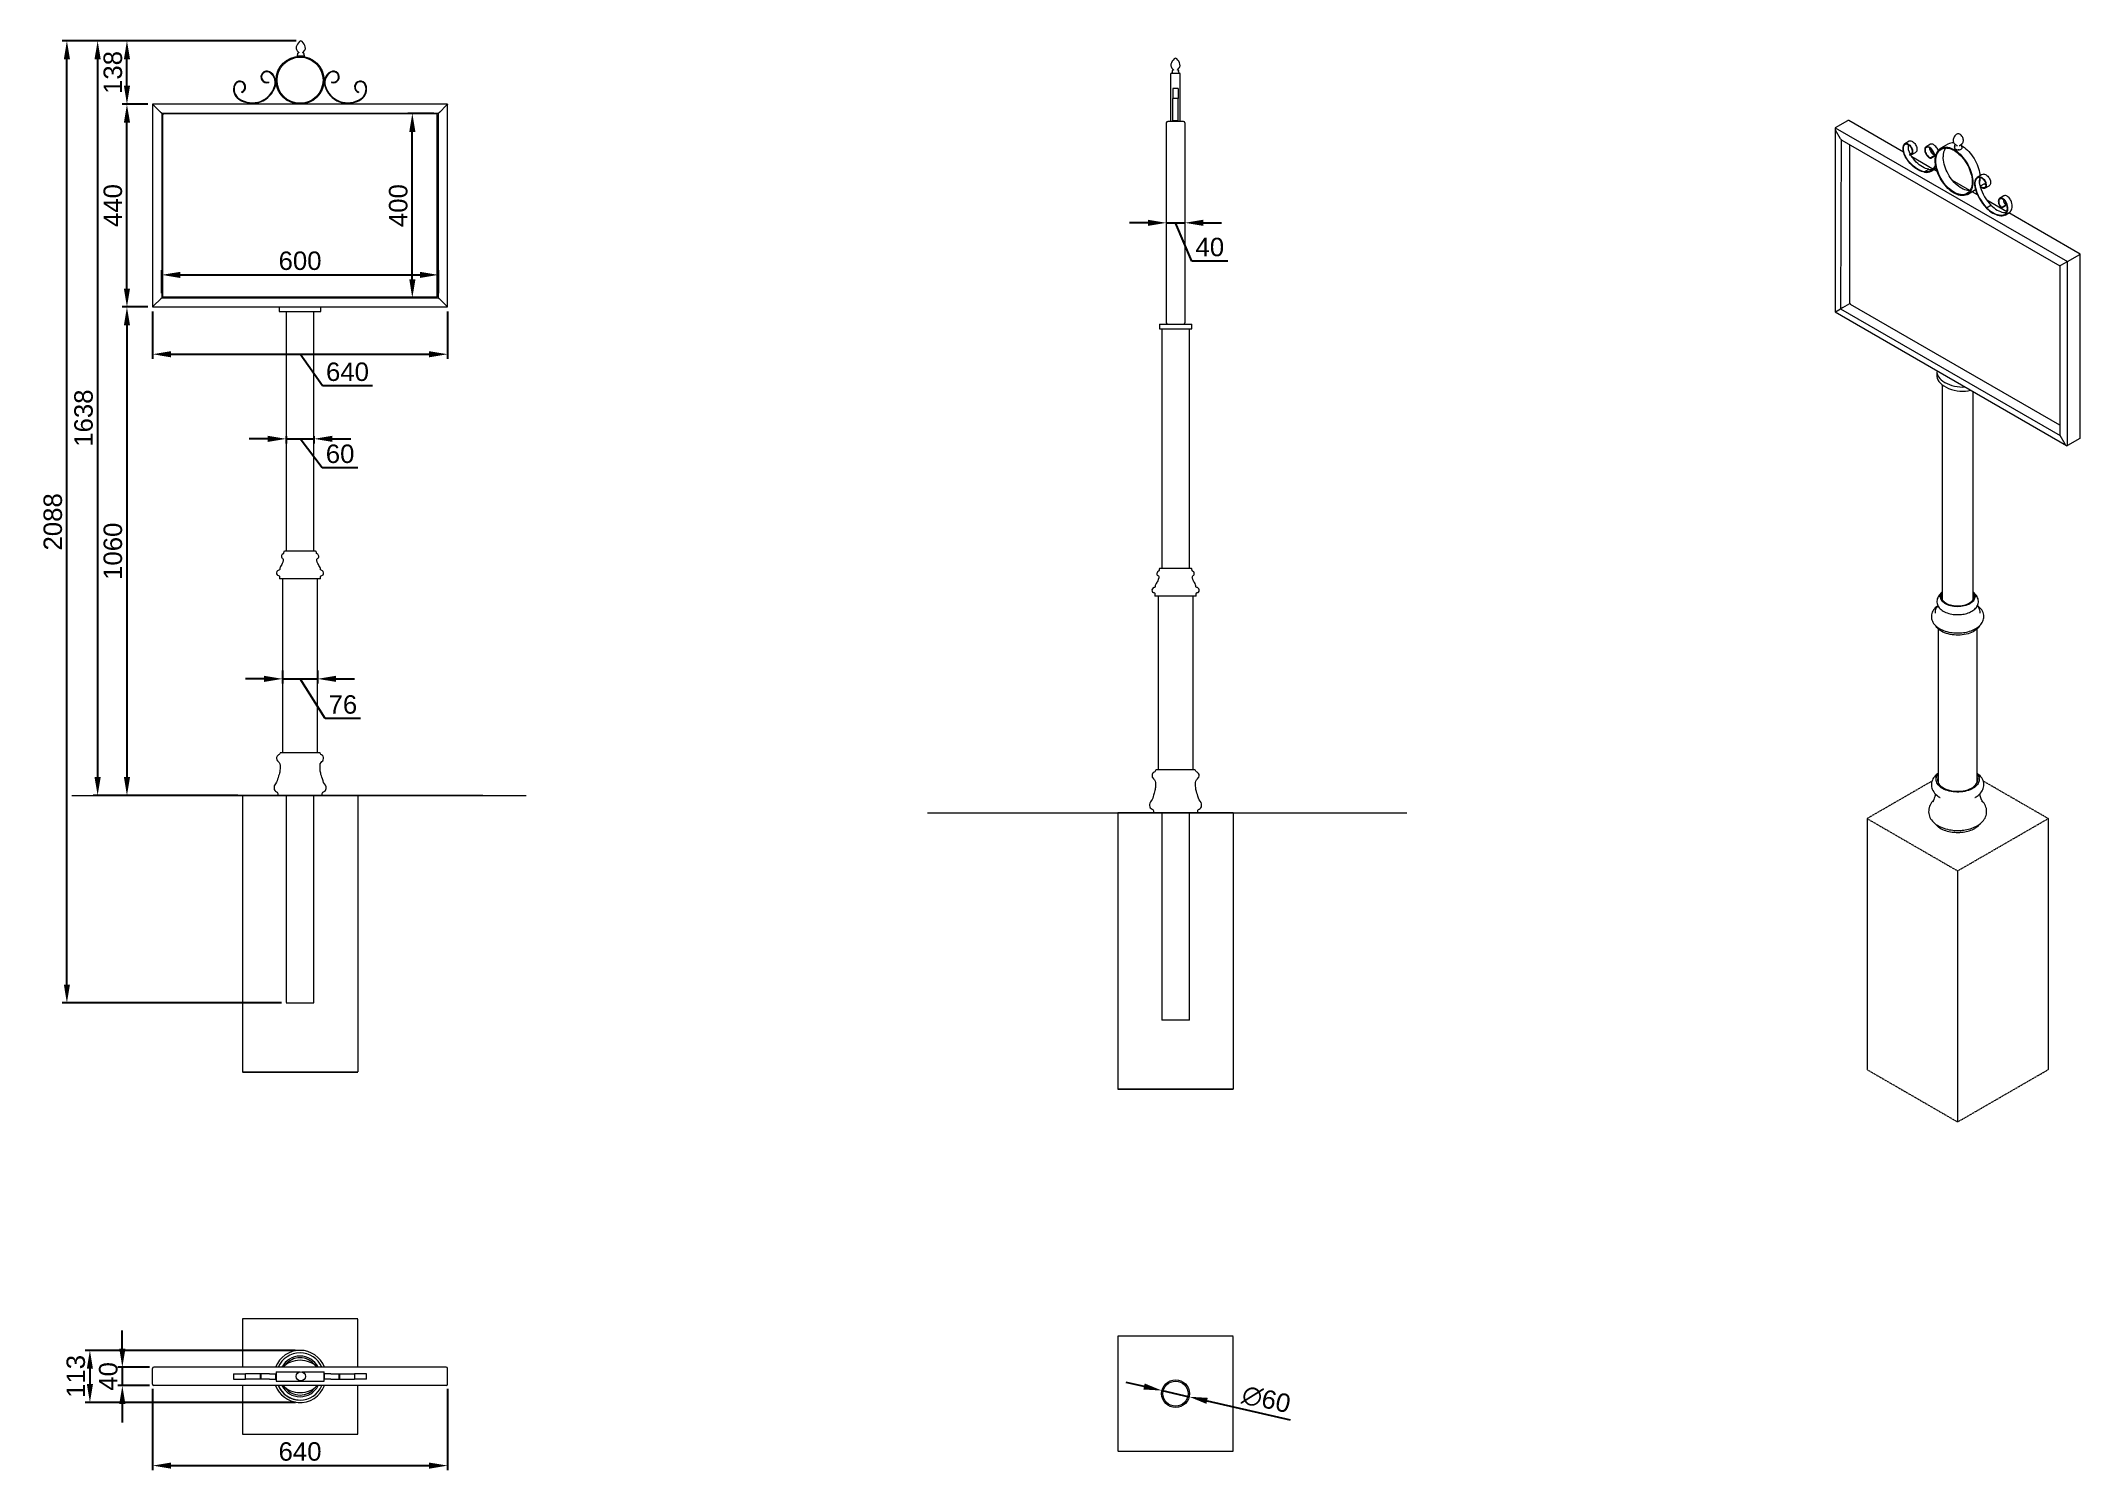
# Model space of a CAD drawing. Header units: millimetres. Extents: x -106 to 4319, y 199 to 3301.
import ezdxf

# ---------------------------------------------------------------- set-up
doc = ezdxf.new("R2010")
doc.units = ezdxf.units.MM
doc.linetypes.add('HIDDEN', pattern=[1.905, 1.27, -0.635])
for name, color, linetype, lineweight in [('ZANO_R', 7, 'Continuous', 0), ('ZANO_R_przerywana', 7, 'HIDDEN', 0), ('ZANO_W', 1, 'Continuous', 0)]:
    doc.layers.add(name, color=color, linetype=linetype, lineweight=lineweight)
doc.styles.add('Arial', font='arial.ttf')
doc.styles.get("Standard").update_dxf_attribs({"font": 'ARIALUNI.TTF'})
doc.dimstyles.new('pl i ang', dxfattribs={"dimtxt": 50, "dimasz": 50, "dimexe": 1.25, "dimexo": 0.625, "dimgap": 10, "dimtad": 1, "dimtoh": 1, "dimtxsty": 'Standard', "dimcen": 2.5, "dimclrd": 1, "dimclre": 1, "dimclrt": 1, "dimadec": 0, "dimazin": 0, "dimtfac": 1, "dimtmove": 0, "dimatfit": 3, "dimfxl": 1, "dimarcsym": 1})

msp = doc.modelspace()

# ---------------------------------------------------------------- blocks, each defined once
blk = doc.blocks.new('*D407')
at = {"layer": 'ZANO_W', "color": 1, "lineweight": -2}
for p, q in [((156.1, 2753.4), (156.1, 2803.1)), ((196.1, 2793.1), (716.2, 2793.1)), ((756.2, 2753.4), (756.2, 2803.1))]:
    blk.add_line(p, q, dxfattribs=at)
at = {"layer": 'ZANO_W', "color": 1}
for points in [[(196.1, 2799.7), (196.1, 2786.4), (156.1, 2793.1)], [(716.2, 2786.4), (716.2, 2799.7), (756.2, 2793.1)]]:
    blk.add_solid(points, dxfattribs=at)
at = {"layer": 'ZANO_W', "color": 1, "insert": (456.1, 2823.5), "char_height": 40, "attachment_point": 5, "style": 'Arial'}
blk.add_mtext('600', dxfattribs=at)
blk = doc.blocks.new('*D408')
at = {"layer": 'ZANO_W', "color": 1, "lineweight": -2}
for p, q in [((746.2, 3143.5), (689.7, 3143.5)), ((699.7, 2783.2), (699.7, 3103.5)), ((746.4, 2743.2), (689.7, 2743.2))]:
    blk.add_line(p, q, dxfattribs=at)
at = {"layer": 'ZANO_W', "color": 1}
for points in [[(706.4, 3103.5), (693.1, 3103.5), (699.7, 3143.5)], [(693.1, 2783.2), (706.4, 2783.2), (699.7, 2743.2)]]:
    blk.add_solid(points, dxfattribs=at)
at = {"layer": 'ZANO_W', "color": 1, "insert": (669.3, 2943.4), "char_height": 40, "attachment_point": 5, "rotation": 90, "style": 'Arial'}
blk.add_mtext('400', dxfattribs=at)
blk = doc.blocks.new('*D409')
at = {"layer": 'ZANO_W', "color": 1, "lineweight": -2}
for p, q in [((126.1, 3163.5), (70.5, 3163.5)), ((80.5, 2763.4), (80.5, 3123.5)), ((126.1, 2723.4), (70.5, 2723.4))]:
    blk.add_line(p, q, dxfattribs=at)
at = {"layer": 'ZANO_W', "color": 1}
for points in [[(87.2, 3123.5), (73.9, 3123.5), (80.5, 3163.5)], [(73.9, 2763.4), (87.2, 2763.4), (80.5, 2723.4)]]:
    blk.add_solid(points, dxfattribs=at)
at = {"layer": 'ZANO_W', "color": 1, "insert": (50.1, 2943.5), "char_height": 40, "attachment_point": 5, "rotation": 90, "style": 'Arial'}
blk.add_mtext('440', dxfattribs=at)
blk = doc.blocks.new('*D410')
at = {"layer": 'ZANO_W', "color": 1, "lineweight": -2}
for p, q in [((447.7, 3301.1), (70.5, 3301.1)), ((80.5, 3203.5), (80.5, 3261.1)), ((126.1, 3163.5), (70.5, 3163.5))]:
    blk.add_line(p, q, dxfattribs=at)
at = {"layer": 'ZANO_W', "color": 1}
for points in [[(87.2, 3261.1), (73.9, 3261.1), (80.5, 3301.1)], [(73.9, 3203.5), (87.2, 3203.5), (80.5, 3163.5)]]:
    blk.add_solid(points, dxfattribs=at)
at = {"layer": 'ZANO_W', "color": 1, "insert": (50.1, 3232.3), "char_height": 40, "attachment_point": 5, "rotation": 90, "style": 'Arial'}
blk.add_mtext('138', dxfattribs=at)
blk = doc.blocks.new('*D411')
at = {"layer": 'ZANO_W', "color": 1, "lineweight": -2}
for p, q in [((126.1, 2723.4), (70.5, 2723.4)), ((80.5, 2683.4), (80.5, 1703.2)), ((321.1, 1663.2), (70.5, 1663.2))]:
    blk.add_line(p, q, dxfattribs=at)
at = {"layer": 'ZANO_W', "color": 1}
for points in [[(87.2, 2683.4), (73.9, 2683.4), (80.5, 2723.4)], [(73.9, 1703.2), (87.2, 1703.2), (80.5, 1663.2)]]:
    blk.add_solid(points, dxfattribs=at)
at = {"layer": 'ZANO_W', "color": 1, "insert": (50.1, 2193.3), "char_height": 40, "attachment_point": 5, "rotation": 90, "style": 'Arial'}
blk.add_mtext('1060', dxfattribs=at)
blk = doc.blocks.new('*D412')
at = {"layer": 'ZANO_W', "color": 1, "lineweight": -2}
for p, q in [((136.1, 2713.4), (136.1, 2610.9)), ((776.2, 2713.4), (776.2, 2610.9)), ((176.1, 2620.9), (736.2, 2620.9)), ((504.8, 2552.2), (456.1, 2620.9)), ((613.2, 2552.2), (504.8, 2552.2))]:
    blk.add_line(p, q, dxfattribs=at)
at = {"layer": 'ZANO_W', "color": 1}
for points in [[(176.1, 2627.5), (176.1, 2614.2), (136.1, 2620.9)], [(736.2, 2614.2), (736.2, 2627.5), (776.2, 2620.9)]]:
    blk.add_solid(points, dxfattribs=at)
at = {"layer": 'ZANO_W', "color": 1, "insert": (559, 2582.6), "char_height": 40, "attachment_point": 5, "style": 'Arial'}
blk.add_mtext('640', dxfattribs=at)
blk = doc.blocks.new('*D413')
at = {"layer": 'ZANO_W', "color": 1, "lineweight": -2}
for p, q in [((447.7, 3301.1), (6.9, 3301.1)), ((16.9, 3261.1), (16.9, 1703.2)), ((321.1, 1663.2), (6.9, 1663.2))]:
    blk.add_line(p, q, dxfattribs=at)
at = {"layer": 'ZANO_W', "color": 1}
for points in [[(23.6, 3261.1), (10.2, 3261.1), (16.9, 3301.1)], [(10.2, 1703.2), (23.6, 1703.2), (16.9, 1663.2)]]:
    blk.add_solid(points, dxfattribs=at)
at = {"layer": 'ZANO_W', "color": 1, "insert": (-13.5, 2482.2), "char_height": 40, "attachment_point": 5, "rotation": 90, "style": 'Arial'}
blk.add_mtext('1638', dxfattribs=at)
blk = doc.blocks.new('*D414')
at = {"layer": 'ZANO_W', "color": 1, "lineweight": -2}
for p, q in [((447.7, 3301.1), (-59.8, 3301.1)), ((-49.8, 1253.1), (-49.8, 3261.1)), ((416, 1213.1), (-59.8, 1213.1))]:
    blk.add_line(p, q, dxfattribs=at)
at = {"layer": 'ZANO_W', "color": 1}
for points in [[(-43.1, 3261.1), (-56.4, 3261.1), (-49.8, 3301.1)], [(-56.4, 1253.1), (-43.1, 1253.1), (-49.8, 1213.1)]]:
    blk.add_solid(points, dxfattribs=at)
at = {"layer": 'ZANO_W', "color": 1, "insert": (-80.2, 2257.1), "char_height": 40, "attachment_point": 5, "rotation": 90, "style": 'Arial'}
blk.add_mtext('2088', dxfattribs=at)
blk = doc.blocks.new('*D415')
at = {"layer": 'ZANO_W', "color": 1, "lineweight": -2}
for p, q in [((386, 2437.3), (346, 2437.3)), ((426, 2443.4), (426, 2427.3)), ((426, 2437.3), (486.3, 2437.3)), ((504.3, 2374.2), (456.1, 2437.3)), ((486.3, 2443.4), (486.3, 2427.3)), ((526.3, 2437.3), (566.3, 2437.3)), ((581.7, 2374.2), (504.3, 2374.2))]:
    blk.add_line(p, q, dxfattribs=at)
at = {"layer": 'ZANO_W', "color": 1}
for points in [[(386, 2430.6), (386, 2443.9), (426, 2437.3)], [(526.3, 2443.9), (526.3, 2430.6), (486.3, 2437.3)]]:
    blk.add_solid(points, dxfattribs=at)
at = {"layer": 'ZANO_W', "color": 1, "insert": (543, 2404.6), "char_height": 40, "attachment_point": 5, "style": 'Arial'}
blk.add_mtext('60', dxfattribs=at)
blk = doc.blocks.new('*D416')
at = {"layer": 'ZANO_W', "color": 1, "lineweight": -2}
for p, q in [((378.1, 1916.4), (338.1, 1916.4)), ((418.1, 1934.8), (418.1, 1906.4)), ((418.1, 1916.4), (494.2, 1916.4)), ((510.5, 1830.2), (456.1, 1916.4)), ((494.2, 1934.8), (494.2, 1906.4)), ((534.2, 1916.4), (574.2, 1916.4)), ((587.4, 1830.2), (510.5, 1830.2))]:
    blk.add_line(p, q, dxfattribs=at)
at = {"layer": 'ZANO_W', "color": 1}
for points in [[(378.1, 1909.8), (378.1, 1923.1), (418.1, 1916.4)], [(534.2, 1923.1), (534.2, 1909.8), (494.2, 1916.4)]]:
    blk.add_solid(points, dxfattribs=at)
at = {"layer": 'ZANO_W', "color": 1, "insert": (549, 1860.6), "char_height": 40, "attachment_point": 5, "style": 'Arial'}
blk.add_mtext('76', dxfattribs=at)
blk = doc.blocks.new('*D417')
at = {"layer": 'ZANO_W', "color": 1, "lineweight": -2}
for p, q in [((70.5, 462.6), (70.5, 502.6)), ((129.1, 422.6), (60.5, 422.6)), ((70.5, 422.6), (70.5, 382.6)), ((129.1, 382.6), (60.5, 382.6)), ((70.5, 342.6), (70.5, 302.6))]:
    blk.add_line(p, q, dxfattribs=at)
at = {"layer": 'ZANO_W', "color": 1}
for points in [[(63.9, 462.6), (77.2, 462.6), (70.5, 422.6)], [(77.2, 342.6), (63.9, 342.6), (70.5, 382.6)]]:
    blk.add_solid(points, dxfattribs=at)
at = {"layer": 'ZANO_W', "color": 1, "insert": (40.1, 402.6), "char_height": 40, "attachment_point": 5, "rotation": 90, "style": 'Arial'}
blk.add_mtext('40', dxfattribs=at)
blk = doc.blocks.new('*D418')
at = {"layer": 'ZANO_W', "color": 1, "lineweight": -2}
for p, q in [((136.1, 375.6), (136.1, 199.1)), ((776.2, 375.6), (776.2, 199.1)), ((176.1, 209.1), (736.2, 209.1))]:
    blk.add_line(p, q, dxfattribs=at)
at = {"layer": 'ZANO_W', "color": 1}
for points in [[(176.1, 215.7), (176.1, 202.4), (136.1, 209.1)], [(736.2, 202.4), (736.2, 215.7), (776.2, 209.1)]]:
    blk.add_solid(points, dxfattribs=at)
at = {"layer": 'ZANO_W', "color": 1, "insert": (456.1, 239.5), "char_height": 40, "attachment_point": 5, "style": 'Arial'}
blk.add_mtext('640', dxfattribs=at)
blk = doc.blocks.new('*D419')
at = {"layer": 'ZANO_W', "color": 1, "lineweight": -2}
for p, q in [((446.1, 459.2), (-9.9, 459.2)), ((0.1, 419.2), (0.1, 386)), ((446.1, 346), (-9.9, 346))]:
    blk.add_line(p, q, dxfattribs=at)
at = {"layer": 'ZANO_W', "color": 1}
for points in [[(6.8, 419.2), (-6.5, 419.2), (0.1, 459.2)], [(-6.5, 386), (6.8, 386), (0.1, 346)]]:
    blk.add_solid(points, dxfattribs=at)
at = {"layer": 'ZANO_W', "color": 1, "insert": (-30.3, 402.6), "char_height": 40, "attachment_point": 5, "rotation": 90, "style": 'Arial'}
blk.add_mtext('113', dxfattribs=at)
blk = doc.blocks.new('*D420')
at = {"layer": 'ZANO_W', "color": 1, "lineweight": -2}
for p, q in [((2287.3, 380.8), (2248.3, 389.7)), ((2326.3, 371.9), (2385.1, 358.5)), ((2424.1, 349.6), (2604.3, 308.5))]:
    blk.add_line(p, q, dxfattribs=at)
at = {"layer": 'ZANO_W', "color": 1}
for points in [[(2285.9, 374.3), (2288.8, 387.3), (2326.3, 371.9)], [(2425.6, 356.1), (2422.7, 343.1), (2385.1, 358.5)]]:
    blk.add_solid(points, dxfattribs=at)
at = {"layer": 'ZANO_W', "color": 1, "insert": (2552.5, 352.7), "char_height": 40, "attachment_point": 5, "rotation": 347.147, "style": 'Arial'}
blk.add_mtext('∅60', dxfattribs=at)
blk = doc.blocks.new('*D421')
at = {"layer": 'ZANO_W', "color": 1, "lineweight": -2}
for p, q in [((2295.7, 2906.1), (2255.7, 2906.1)), ((2335.7, 2916.1), (2335.7, 2916.1)), ((2335.7, 2906.1), (2375.7, 2906.1)), ((2390.7, 2822.9), (2355.7, 2906.1)), ((2375.7, 2916.1), (2375.7, 2916.1)), ((2415.7, 2906.1), (2455.7, 2906.1)), ((2469.5, 2822.9), (2390.7, 2822.9))]:
    blk.add_line(p, q, dxfattribs=at)
at = {"layer": 'ZANO_W', "color": 1}
for points in [[(2295.7, 2899.4), (2295.7, 2912.7), (2335.7, 2906.1)], [(2415.7, 2912.7), (2415.7, 2899.4), (2375.7, 2906.1)]]:
    blk.add_solid(points, dxfattribs=at)
at = {"layer": 'ZANO_W', "color": 1, "insert": (2430.1, 2853.3), "char_height": 40, "attachment_point": 5, "style": 'Arial'}
blk.add_mtext('40', dxfattribs=at)

# ---------------------------------------------------------------- dimensions: what is measured, and where the dimension line sits
at = {"layer": 'ZANO_W'}
for base, p1, p2, picture, middle in [((-49.8, 3301.1), (426, 1213.1), (457.7, 3301.1), '*D414', (-80.2, 2257.1)), ((16.9, 1663.2), (457.7, 3301.1), (331.1, 1663.2), '*D413', (-13.5, 2482.2)), ((80.5, 3301.1), (136.1, 3163.5), (457.7, 3301.1), '*D410', (50.1, 3232.3)), ((80.5, 3163.5), (136.1, 2723.4), (136.1, 3163.5), '*D409', (50.1, 2943.5)), ((699.7, 3143.5), (756.4, 2743.2), (756.2, 3143.5), '*D408', (669.3, 2943.4)), ((80.5, 1663.2), (136.1, 2723.4), (331.1, 1663.2), '*D411', (50.1, 2193.3)), ((0.1, 346), (456.1, 459.2), (456.1, 346), '*D419', (-30.3, 402.6))]:
    dim = msp.add_linear_dim(base=base, p1=p1, p2=p2, angle=90, dimstyle='pl i ang', override={"dimtxt": 40, "dimasz": 40, "dimexe": 10, "dimexo": 10, "dimtoh": 0, "dimdec": 0, "dimtxsty": 'Arial', "dimtdec": 0, "dimtmove": 1}, dxfattribs=at)
    dim.commit()
    dim.dimension.update_dxf_attribs({"geometry": picture, "text_midpoint": middle})
for base, p1, p2, picture, middle in [((2375.7, 2906.1), (2335.7, 2906.1), (2375.7, 2906.1), '*D421', (2400.7, 2822.9)), ((776.2, 2620.9), (136.1, 2723.4), (776.2, 2723.4), '*D412', (514.8, 2552.2)), ((486.3, 2437.3), (426, 2453.4), (486.3, 2453.4), '*D415', (514.3, 2374.2)), ((494.2, 1916.4), (418.1, 1944.8), (494.2, 1944.8), '*D416', (520.5, 1830.2))]:
    dim = msp.add_linear_dim(base=base, p1=p1, p2=p2, dimstyle='pl i ang', override={"dimtxt": 40, "dimasz": 40, "dimexe": 10, "dimexo": 10, "dimtoh": 0, "dimdec": 0, "dimtxsty": 'Arial', "dimtdec": 0, "dimtmove": 1}, dxfattribs=at)
    dim.commit()
    dim.dimension.update_dxf_attribs({"geometry": picture, "text_midpoint": middle, "dimtype": 160})
for base, p1, p2, picture, middle in [((756.2, 2793.1), (156.1, 2743.4), (756.2, 2743.4), '*D407', (456.1, 2823.5)), ((776.2, 209.1), (136.1, 385.6), (776.2, 385.6), '*D418', (456.1, 239.5))]:
    dim = msp.add_linear_dim(base=base, p1=p1, p2=p2, dimstyle='pl i ang', override={"dimtxt": 40, "dimasz": 40, "dimexe": 10, "dimexo": 10, "dimtoh": 0, "dimdec": 0, "dimtxsty": 'Arial', "dimtdec": 0, "dimtmove": 1}, dxfattribs=at)
    dim.commit()
    dim.dimension.update_dxf_attribs({"geometry": picture, "text_midpoint": middle})
dim = msp.add_linear_dim(base=(70.5, 382.6), p1=(139.1, 422.6), p2=(139.1, 382.6), angle=90, dimstyle='pl i ang', override={"dimtxt": 40, "dimasz": 40, "dimexe": 10, "dimexo": 10, "dimtoh": 0, "dimdec": 0, "dimtxsty": 'Arial', "dimtdec": 0, "dimtmove": 1}, dxfattribs=at)
dim.commit()
dim.dimension.update_dxf_attribs({"geometry": '*D417', "text_midpoint": (70.5, 402.6), "dimtype": 160})
dim = msp.add_diameter_dim_2p(p1=(2326.3, 371.9), p2=(2385.1, 358.5), dimstyle='pl i ang', override={"dimtxt": 40, "dimasz": 40, "dimexe": 10, "dimexo": 10, "dimtoh": 0, "dimdec": 0, "dimtxsty": 'Arial', "dimtdec": 0, "dimtmove": 1}, dxfattribs=at)
dim.commit()
dim.dimension.update_dxf_attribs({"geometry": '*D420', "text_midpoint": (2545.4, 321.9), "dimtype": 163})

# ---------------------------------------------------------------- linework, layer by layer
at = {"layer": 'ZANO_R'}
for p, q in [((464.7, 3267.5), (450.7, 3267.5)), ((329.3, 3190.3), (329.7, 3189.1)), ((387.8, 3211.9), (388.2, 3210.8)), ((524.5, 3211.9), (524.1, 3210.8)), ((583, 3190.3), (582.6, 3189.1)), ((2348.7, 3230.2), (2345.7, 3230.2)), ((2345.7, 3178.1), (2345.7, 3230.2)), ((2362.3, 3230.2), (2348.7, 3230.2)), ((2361.7, 3197.8), (2349.7, 3197.8)), ((2349.7, 3197.8), (2349.7, 3176.2)), ((2361.7, 3197.8), (2361.7, 3176.2)), ((2365.7, 3230.2), (2362.3, 3230.2)), ((2365.7, 3178.1), (2365.7, 3230.2)), ((776.2, 3163.5), (136.1, 3163.5)), ((136.1, 3163.5), (136.1, 2723.4)), ((153.1, 3146.5), (139.1, 3160.5)), ((756.2, 3143.5), (156.1, 3143.5)), ((156.1, 3143.5), (156.1, 2743.4)), ((751.7, 3142.5), (160.6, 3142.5)), ((756.2, 2743.4), (756.2, 3143.5)), ((759.2, 3146.5), (773.2, 3160.5)), ((776.2, 2723.4), (776.2, 3163.5)), ((2345.7, 3126.1), (2345.7, 3178.1)), ((2361.7, 3176.2), (2349.7, 3176.2)), ((2349.7, 3168.2), (2349.7, 3176.2)), ((2349.7, 3136.9), (2349.7, 3168.2)), ((2361.7, 3168.2), (2361.7, 3176.2)), ((2361.7, 3136.9), (2361.7, 3168.2)), ((2365.7, 3126.1), (2365.7, 3178.1)), ((158.6, 2746.4), (158.6, 3140.5)), ((753.7, 2746.4), (753.7, 3140.5)), ((2335.7, 3123.1), (2335.7, 2689)), ((2372.7, 3126.1), (2338.7, 3126.1)), ((2349.7, 3128), (2349.7, 3136.9)), ((2349.7, 3128), (2361.7, 3128)), ((2361.7, 3128), (2361.7, 3136.9)), ((2375.7, 3123.1), (2375.7, 2689)), ((3786.7, 3110.5), (3786.7, 2712.6)), ((3787, 3111.9), (4290.9, 2822.1)), ((3787.7, 3112.6), (3814.4, 3128.1)), ((3798.7, 3088.1), (3787.7, 3107.2)), ((3935.5, 3059.3), (3816.7, 3127.8)), ((3799.7, 3086.7), (3798.7, 2719.5)), ((3801, 3085.6), (4274.2, 2812.5)), ((3818.7, 2731.5), (3818.7, 3075.4)), ((3947.5, 3083.3), (3938, 3077.8)), ((3953.5, 3057.3), (3948.2, 3054.2)), ((3948.2, 3054.2), (3948.5, 3053)), ((3952.1, 3053.6), (3961.5, 3059)), ((3993.5, 3076.4), (3984.1, 3071)), ((4031.6, 3076.9), (4015.9, 3067.8)), ((3998.8, 3022.7), (3952.9, 3049.2)), ((3980.3, 3016.9), (3989.8, 3022.4)), ((4003, 3052.5), (3994.2, 3047.3)), ((3994.2, 3047.3), (3994.5, 3046.1)), ((3994.5, 3046.1), (4003.5, 3051.3)), ((3995.2, 3018.2), (4004.7, 3023.7)), ((4008.4, 3017.2), (4000.9, 3021.5)), ((4104.6, 3010.1), (4095.2, 3004.6)), ((4079.4, 2976.2), (4041.5, 2998.1)), ((4073.7, 2967.7), (4089.4, 2976.8)), ((4095.8, 2966.7), (4083.9, 2973.6)), ((4101.6, 2985.3), (4101.3, 2984.5)), ((4111.1, 2990.7), (4101.6, 2985.3)), ((4111.8, 2981.1), (4121.2, 2986.5)), ((4115.5, 2938.9), (4124.9, 2944.4)), ((4159.4, 2930), (4115.9, 2955.1)), ((4153.2, 2964.5), (4143.8, 2959.1)), ((4147.3, 2938.2), (4156.8, 2943.7)), ((4147.7, 2939.1), (4147.3, 2938.2)), ((4157.1, 2944.5), (4147.7, 2939.1)), ((4155.4, 2923), (4164.8, 2928.5)), ((4156.8, 2943.7), (4157.1, 2944.5)), ((4318.6, 2838.1), (4163.4, 2927.7)), ((4290.9, 2822.1), (4317.6, 2837.6)), ((4318.6, 2440.2), (4318.6, 2838.1)), ((4274.2, 2812.5), (4274.2, 2447.7)), ((4275.1, 2813.1), (4286.1, 2819.4)), ((4290.9, 2422.6), (4290.9, 2820.5)), ((751.7, 2744.4), (160.6, 2744.4)), ((136.1, 2723.4), (139.1, 2726.4)), ((139.1, 2726.4), (136.1, 2723.4)), ((136.1, 2723.4), (416.8, 2723.4)), ((139.1, 2726.4), (153.1, 2740.4)), ((156.1, 2743.4), (756.2, 2743.4)), ((411.1, 2723.4), (411.1, 2713.4)), ((411.1, 2713.4), (501.2, 2713.4)), ((416.8, 2723.4), (495.5, 2723.4)), ((426, 2713.4), (426, 2193.3)), ((486.3, 2193.3), (486.3, 2713.4)), ((495.5, 2723.4), (776.2, 2723.4)), ((501.2, 2713.4), (501.2, 2723.4)), ((773.2, 2726.4), (759.2, 2740.4)), ((3786.7, 2712.6), (4288.5, 2422.9)), ((3787.7, 2713.1), (3798.7, 2719.5)), ((3798.7, 2719.5), (4275.1, 2444.4)), ((3803.4, 2722.2), (3818.8, 2731.1)), ((4274.2, 2466.8), (3820.3, 2728.8)), ((2320.7, 2686), (2320.7, 2676)), ((2320.7, 2686), (2338.7, 2686)), ((2320.7, 2676), (2390.8, 2676)), ((2325.6, 2676), (2325.6, 2155.9)), ((2338.7, 2686), (2372.7, 2686)), ((2372.7, 2686), (2390.8, 2686)), ((2385.9, 2155.9), (2385.9, 2676)), ((2390.8, 2676), (2390.8, 2686)), ((4007.8, 2582), (4007.8, 2572.9)), ((4019.1, 2554.6), (4019.1, 2088.6)), ((4086.2, 2088.6), (4086.2, 2539.7)), ((4286.1, 2425.4), (4275.1, 2444.4)), ((4317.6, 2438.1), (4290.9, 2422.6)), ((489.5, 2193.3), (422.8, 2193.3)), ((500.8, 2133.3), (411.5, 2133.3)), ((418.1, 2133.3), (418.1, 1756.2)), ((494.2, 1756.2), (494.2, 2133.3)), ((2389.1, 2155.9), (2322.4, 2155.9)), ((2400.4, 2095.9), (2311.1, 2095.9)), ((2317.7, 2095.9), (2317.7, 1718.8)), ((2393.8, 1718.8), (2393.8, 2095.9)), ((4010.3, 2024.9), (4010.3, 1691.6)), ((4094.9, 1691.6), (4094.9, 2024.9)), ((498.1, 1756.2), (414.1, 1756.2)), ((2397.7, 1718.8), (2313.7, 1718.8)), ((4009.6, 1693.7), (4010.3, 1695.7)), ((-39.4, 1663.2), (946.9, 1663.2)), ((853, 1663.2), (59.3, 1663.2)), ((331.1, 1663.2), (581.2, 1663.2)), ((581.2, 1663.2), (331.1, 1663.2)), ((486.3, 1663.2), (426, 1663.2)), ((1817.6, 1625.8), (2857.5, 1625.8)), ((2230.7, 1625.8), (2480.8, 1625.8)), ((2480.8, 1625.8), (2230.7, 1625.8)), ((2385.9, 1625.8), (2325.6, 1625.8)), ((136.1, 385.6), (136.1, 419.6)), ((773.2, 422.6), (139.1, 422.6)), ((311.8, 408.6), (311.8, 396.6)), ((311.8, 408.6), (313.6, 408.6)), ((313.6, 408.6), (337.9, 408.6)), ((337.9, 396.6), (337.9, 408.6)), ((370.2, 408.6), (337.9, 408.6)), ((370.2, 396.6), (370.2, 408.6)), ((371.2, 408.6), (370.2, 408.6)), ((371.2, 408.6), (371.2, 396.6)), ((389.7, 408.6), (371.2, 408.6)), ((389.7, 408.6), (403.6, 408.6)), ((403.6, 396.6), (403.6, 408.6)), ((404.1, 412.6), (404.1, 392.6)), ((404.1, 412.6), (455.7, 412.6)), ((459.7, 412.6), (508.2, 412.6)), ((508.2, 392.6), (508.2, 412.6)), ((508.7, 408.6), (508.7, 396.6)), ((522.6, 408.6), (508.7, 408.6)), ((522.6, 408.6), (541.1, 408.6)), ((541.1, 396.6), (541.1, 408.6)), ((541.1, 408.6), (542.1, 408.6)), ((542.1, 396.6), (542.1, 408.6)), ((542.1, 408.6), (574.4, 408.6)), ((574.4, 408.6), (574.4, 396.6)), ((598.7, 408.6), (574.4, 408.6)), ((600.5, 408.6), (598.7, 408.6)), ((600.5, 396.6), (600.5, 408.6)), ((776.2, 385.6), (776.2, 419.6)), ((773.2, 382.6), (139.1, 382.6)), ((311.8, 396.6), (313.6, 396.6)), ((313.6, 396.6), (337.9, 396.6)), ((370.2, 396.6), (337.9, 396.6)), ((371.2, 396.6), (370.2, 396.6)), ((389.7, 396.6), (371.2, 396.6)), ((389.7, 396.6), (403.6, 396.6)), ((404.1, 392.6), (508.2, 392.6)), ((522.6, 396.6), (508.7, 396.6)), ((522.6, 396.6), (541.1, 396.6)), ((541.1, 396.6), (542.1, 396.6)), ((542.1, 396.6), (574.4, 396.6)), ((598.7, 396.6), (574.4, 396.6)), ((600.5, 396.6), (598.7, 396.6))]:
    msp.add_line(p, q, dxfattribs=at)
at = {"layer": 'ZANO_R', "flags": 128}
for points in [[(457.7, 3301.1), (454.9, 3299.2), (452.5, 3296.8), (450.5, 3294), (449, 3291), (448, 3287.7), (447.8, 3284.3), (448.1, 3282.4), (448.9, 3280.7), (450.1, 3279.2), (451.9, 3276.9), (452.7, 3276.1), (453.1, 3275.7), (453.3, 3275.6), (453.4, 3275.4), (453.4, 3275.2), (453.4, 3275.1), (453.2, 3274.9), (452.7, 3274.6), (452.2, 3274.4), (451.2, 3274), (450.8, 3273.7), (450.5, 3273.2), (450.4, 3272.8), (450.6, 3272.3), (450.9, 3271.7), (450.9, 3271.5), (450.8, 3271.2), (450.2, 3270), (450, 3269.3), (450, 3268.6), (450.3, 3268), (450.7, 3267.5)], [(464.7, 3267.5), (465.2, 3268), (465.4, 3268.6), (465.5, 3269.3), (465.3, 3270), (464.6, 3271.2), (464.5, 3271.5), (464.6, 3271.7), (464.8, 3272.3), (465, 3272.8), (464.9, 3273.2), (464.6, 3273.7), (464.2, 3274), (463, 3274.5), (462.6, 3274.7), (462.2, 3274.9), (462.1, 3275.1), (462, 3275.2), (462, 3275.4), (462.2, 3275.7), (462.5, 3275.9), (462.9, 3276.3), (463.5, 3276.9), (465.3, 3279.2), (466.5, 3280.7), (467.3, 3282.4), (467.7, 3284.3), (467.5, 3287.7), (466.5, 3291), (464.9, 3294), (462.9, 3296.8), (460.5, 3299.2), (457.7, 3301.1)], [(2355.5, 3263.7), (2352.7, 3261.8), (2350.3, 3259.4), (2348.3, 3256.6), (2346.8, 3253.6), (2345.8, 3250.3), (2345.6, 3246.9), (2345.9, 3245), (2346.7, 3243.3), (2347.9, 3241.8), (2349.7, 3239.5), (2350.5, 3238.7), (2351, 3238.3), (2351.1, 3238.2), (2351.2, 3238), (2351.2, 3237.8), (2351.2, 3237.7), (2351, 3237.5), (2350.6, 3237.2), (2350, 3237), (2349, 3236.6), (2348.6, 3236.3), (2348.3, 3235.8), (2348.3, 3235.4), (2348.4, 3234.9), (2348.7, 3234.3), (2348.7, 3234.1), (2348.6, 3233.8), (2348, 3232.6), (2347.8, 3231.9), (2347.8, 3231.2), (2348.1, 3230.6), (2348.5, 3230.2)], [(2362.5, 3230.2), (2363, 3230.6), (2363.2, 3231.2), (2363.3, 3231.9), (2363.1, 3232.6), (2362.4, 3233.8), (2362.3, 3234.1), (2362.4, 3234.3), (2362.7, 3234.9), (2362.8, 3235.4), (2362.7, 3235.8), (2362.4, 3236.3), (2362, 3236.6), (2360.8, 3237.1), (2360.4, 3237.3), (2360, 3237.5), (2359.9, 3237.7), (2359.8, 3237.8), (2359.8, 3238), (2360, 3238.3), (2360.3, 3238.5), (2360.7, 3238.9), (2361.4, 3239.5), (2363.1, 3241.8), (2364.3, 3243.3), (2365.1, 3245), (2365.5, 3246.9), (2365.3, 3250.3), (2364.3, 3253.6), (2362.7, 3256.6), (2360.7, 3259.4), (2358.3, 3261.8), (2355.5, 3263.7)], [(139.1, 3160.5), (138.5, 3161.1), (137.9, 3161.7), (137.4, 3162.2), (137, 3162.6), (136.6, 3163), (136.3, 3163.3), (136.1, 3163.5), (136.1, 3163.5)], [(136.1, 3163.5), (136.1, 3163.5), (136.3, 3163.3), (136.6, 3163), (137, 3162.6), (137.4, 3162.2), (137.9, 3161.7), (138.5, 3161.1), (139.1, 3160.5)], [(156.1, 3143.5), (156, 3143.6), (155.9, 3143.8), (155.6, 3144), (155.2, 3144.4), (154.7, 3144.9), (154.2, 3145.4), (153.7, 3145.9), (153.1, 3146.5)], [(153.1, 3146.5), (153.7, 3145.9), (154.2, 3145.4), (154.7, 3144.9), (155.2, 3144.4), (155.6, 3144), (155.9, 3143.8), (156, 3143.6), (156.1, 3143.5)], [(756.2, 3143.5), (756.3, 3143.6), (756.4, 3143.8), (756.7, 3144), (757.1, 3144.4), (757.5, 3144.9), (758.1, 3145.4), (758.6, 3145.9), (759.2, 3146.5)], [(759.2, 3146.5), (758.6, 3145.9), (758.1, 3145.4), (757.5, 3144.9), (757.1, 3144.4), (756.7, 3144), (756.4, 3143.8), (756.3, 3143.6), (756.2, 3143.5)], [(773.2, 3160.5), (773.8, 3161.1), (774.4, 3161.7), (774.9, 3162.2), (775.3, 3162.6), (775.7, 3163), (776, 3163.3), (776.2, 3163.5), (776.2, 3163.5)], [(776.2, 3163.5), (776.2, 3163.5), (776, 3163.3), (775.8, 3163.1), (775.5, 3162.8), (775.1, 3162.5), (774.7, 3162), (774.2, 3161.6), (773.7, 3161), (773.2, 3160.5)], [(4055.7, 3073.6), (4055.7, 3073.6), (4055.7, 3073.6), (4055.7, 3073.6), (4055.7, 3073.6), (4055.7, 3073.6), (4055.7, 3073.6), (4055.8, 3073.6), (4056, 3073.6), (4057.1, 3074), (4058, 3074.4), (4058.6, 3074.8), (4059.3, 3075.2), (4060.1, 3075.9), (4060.6, 3076.4), (4060.9, 3076.7), (4061.1, 3076.8), (4061.2, 3076.9), (4061.4, 3077), (4061.6, 3077.2), (4061.9, 3077.5), (4062.5, 3078), (4063.2, 3078.8), (4063.9, 3079.9), (4064.5, 3081.1), (4064.9, 3082.5), (4065.1, 3083.9), (4065.1, 3085.5), (4064.9, 3087.3), (4064.5, 3089.2), (4063.8, 3090.9), (4062.9, 3092.5), (4061.7, 3094.3), (4060.2, 3096.1), (4058.5, 3097.6), (4057, 3098.6), (4055.7, 3099.1), (4055, 3099.3), (4054.6, 3099.4), (4054.4, 3099.4), (4054.2, 3099.4), (4054.1, 3099.5), (4054, 3099.5), (4053.8, 3099.4), (4053.8, 3099.4), (4053.6, 3099.4), (4053.1, 3099.4), (4052.1, 3099), (4050.9, 3098.5), (4049.5, 3097.6), (4048.1, 3096.3), (4046.5, 3094.5), (4045.1, 3092.5), (4044.3, 3090.8), (4043.6, 3089.1), (4043.1, 3087.1), (4042.9, 3085.2), (4043, 3083.5), (4043.3, 3082), (4043.8, 3080.6), (4044.5, 3079.4), (4045.3, 3078.3), (4046, 3077.6), (4046.4, 3077.3), (4046.7, 3077.1), (4046.8, 3076.9), (4046.9, 3076.8), (4047, 3076.8), (4047.2, 3076.6), (4047.6, 3076.2), (4048.1, 3075.7), (4048.9, 3075.1), (4049.8, 3074.6), (4050.5, 3074.2), (4051.9, 3073.7), (4052.2, 3073.6), (4052.3, 3073.6), (4052.3, 3073.6), (4052.3, 3073.6), (4052.4, 3073.6), (4052.4, 3073.6), (4052.4, 3073.6), (4052.4, 3073.6), (4052.4, 3073.6)], [(3943.6, 3042.4), (3941.5, 3045.3), (3939.7, 3048.4), (3938.1, 3051.6), (3936.8, 3054.8), (3935.8, 3058.1), (3935, 3061.3), (3934.6, 3064.5), (3934.4, 3067.5), (3934.6, 3070.3), (3935.1, 3072.9), (3935.8, 3075.2)], [(3944.1, 3043), (3942.2, 3045.8), (3940.4, 3048.7), (3938.9, 3051.8), (3937.6, 3054.9), (3936.6, 3058), (3935.9, 3061.1), (3935.5, 3064.1), (3935.4, 3066.9), (3935.5, 3069.6), (3936, 3072.1), (3936.7, 3074.3)], [(3935.8, 3075.2), (3936.6, 3076.6), (3937.6, 3077.6), (3938.8, 3078.2), (3940.3, 3078.5), (3941.8, 3078.4), (3943.5, 3077.9), (3945.2, 3077.1), (3946.9, 3075.9), (3948.6, 3074.4), (3950.1, 3072.6), (3951.5, 3070.7), (3952.7, 3068.6), (3953.7, 3066.4), (3954.4, 3064.2), (3954.8, 3062), (3955, 3060), (3954.8, 3058.1), (3954.4, 3056.4), (3953.6, 3055), (3952.7, 3054), (3951.4, 3053.3), (3950, 3053), (3948.5, 3053)], [(3936.7, 3074.3), (3937.4, 3075.6), (3938.4, 3076.5), (3939.6, 3077.1), (3941, 3077.3), (3942.5, 3077.1), (3944.1, 3076.6), (3945.7, 3075.7), (3947.3, 3074.4), (3948.8, 3072.9), (3950.2, 3071.2), (3951.5, 3069.3), (3952.5, 3067.2), (3953.3, 3065.1), (3953.8, 3063.1), (3954, 3061.1), (3953.9, 3059.2), (3953.6, 3057.6), (3953, 3056.3), (3952.1, 3055.2), (3950.9, 3054.5), (3949.6, 3054.2), (3948.2, 3054.2)], [(3947.5, 3083.3), (3948.3, 3083.7), (3949.7, 3083.9), (3951.3, 3083.8), (3952.9, 3083.4), (3954.6, 3082.5), (3956.4, 3081.3), (3958, 3079.8), (3959.5, 3078.1), (3960.9, 3076.1), (3962.1, 3074), (3963.1, 3071.8), (3963.8, 3069.6), (3964.3, 3067.5), (3964.4, 3065.4), (3964.2, 3063.5), (3963.8, 3061.9), (3963.1, 3060.5), (3962.1, 3059.4), (3961.5, 3059)], [(3995.7, 3066.3), (3994.1, 3068), (3992.4, 3069.4), (3990.7, 3070.5), (3989, 3071.2), (3987.4, 3071.6), (3985.9, 3071.6), (3984.5, 3071.2), (3983.3, 3070.4), (3982.4, 3069.3), (3981.7, 3067.9), (3981.3, 3066.2), (3981.2, 3064.3), (3981.3, 3062.2), (3981.8, 3060.1), (3982.6, 3057.9), (3983.6, 3055.7), (3984.8, 3053.6), (3986.2, 3051.7), (3987.8, 3049.9), (3989.4, 3048.5), (3991.1, 3047.4), (3992.8, 3046.6), (3994.5, 3046.1)], [(3995.2, 3065.6), (3993.7, 3067.2), (3992.2, 3068.5), (3990.5, 3069.5), (3988.9, 3070.1), (3987.4, 3070.4), (3986, 3070.3), (3984.7, 3069.8), (3983.7, 3069), (3982.9, 3067.8), (3982.4, 3066.4), (3982.1, 3064.7), (3982.2, 3062.8), (3982.5, 3060.8), (3983.1, 3058.7), (3984, 3056.6), (3985.1, 3054.6), (3986.4, 3052.7), (3987.8, 3051.1), (3989.4, 3049.6), (3991, 3048.5), (3992.6, 3047.8), (3994.2, 3047.3)], [(3991.5, 3068.9), (3991.6, 3068.2), (3991.9, 3066.2), (3992.5, 3064.1), (3993.4, 3062), (3994.5, 3060), (3995.8, 3058.2), (3997.3, 3056.5), (3998.8, 3055.1), (4000.4, 3054), (4002, 3053.2), (4002.8, 3052.9)], [(4005.1, 3071.7), (4003.5, 3073.4), (4001.9, 3074.8), (4000.2, 3075.9), (3998.5, 3076.7), (3996.8, 3077), (3995.3, 3077), (3993.9, 3076.6), (3993.5, 3076.4)], [(4003.9, 3041.4), (4004, 3045.2), (4004.4, 3048.8), (4005.1, 3052.2), (4006.1, 3055.4), (4007.3, 3058.3), (4008.8, 3061), (4010.5, 3063.4), (4012.5, 3065.4), (4014.7, 3067.1), (4017.1, 3068.5), (4019.7, 3069.5), (4022.4, 3070.2), (4025.3, 3070.5), (4028.3, 3070.5), (4031.5, 3070.1), (4034.7, 3069.3), (4038, 3068.2), (4041.4, 3066.8), (4044.8, 3065), (4048.1, 3062.9), (4051.5, 3060.5), (4054.8, 3057.7), (4058, 3054.8), (4061.2, 3051.5), (4064.2, 3048.1), (4067.1, 3044.4), (4069.9, 3040.5), (4072.5, 3036.5), (4074.8, 3032.4), (4077, 3028.1), (4079, 3023.8), (4080.7, 3019.5), (4082.2, 3015.1), (4083.4, 3010.8), (4084.4, 3006.5), (4085.1, 3002.3), (4085.5, 2998.1), (4085.6, 2994.2), (4085.5, 2990.3), (4085.1, 2986.7), (4084.4, 2983.3), (4083.4, 2980.1), (4082.2, 2977.2), (4080.7, 2974.5), (4079, 2972.2), (4077, 2970.1), (4074.8, 2968.4), (4072.5, 2967), (4069.9, 2966), (4067.1, 2965.3), (4064.2, 2965), (4061.2, 2965.1), (4058, 2965.4), (4054.8, 2966.2), (4051.5, 2967.3), (4048.1, 2968.8), (4044.8, 2970.6), (4041.4, 2972.7), (4038, 2975.1), (4034.7, 2977.8), (4031.5, 2980.8), (4028.3, 2984), (4025.3, 2987.5), (4022.4, 2991.2), (4019.7, 2995), (4017.1, 2999), (4014.7, 3003.2), (4012.5, 3007.4), (4010.5, 3011.7), (4008.8, 3016.1), (4007.3, 3020.4), (4006.1, 3024.8), (4005.1, 3029.1), (4004.4, 3033.3), (4004, 3037.4), (4003.9, 3041.4)], [(4005.4, 3040.5), (4005.6, 3044.2), (4006, 3047.7), (4006.7, 3051), (4007.6, 3054.1), (4008.8, 3057), (4010.3, 3059.5), (4012, 3061.8), (4014, 3063.8), (4016.1, 3065.4), (4018.5, 3066.7), (4021, 3067.6), (4023.7, 3068.3), (4026.5, 3068.5), (4029.5, 3068.4), (4032.6, 3068), (4035.8, 3067.1), (4039, 3066), (4042.3, 3064.5), (4045.6, 3062.7), (4048.9, 3060.5), (4052.1, 3058.1), (4055.3, 3055.4), (4058.5, 3052.4), (4061.5, 3049.2), (4064.4, 3045.7), (4067.2, 3042.1), (4069.8, 3038.3), (4072.3, 3034.3), (4074.5, 3030.3), (4076.6, 3026.1), (4078.4, 3021.9), (4080, 3017.6), (4081.3, 3013.4), (4082.4, 3009.2), (4083.2, 3005), (4083.8, 3000.9), (4084, 2997), (4084, 2993.2), (4083.8, 2989.6), (4083.2, 2986.1), (4082.4, 2982.9), (4081.3, 2980), (4080, 2977.3), (4078.4, 2974.8), (4076.6, 2972.7), (4074.5, 2970.9), (4072.3, 2969.5), (4069.8, 2968.3), (4067.2, 2967.5), (4064.4, 2967.1), (4061.5, 2967), (4058.5, 2967.3), (4055.3, 2967.9), (4052.1, 2968.9), (4048.9, 2970.2), (4045.6, 2971.9), (4042.3, 2973.9), (4039, 2976.2), (4035.8, 2978.8), (4032.6, 2981.6), (4029.5, 2984.7), (4026.5, 2988.1), (4023.7, 2991.6), (4021, 2995.3), (4018.5, 2999.2), (4016.1, 3003.2), (4014, 3007.4), (4012, 3011.5), (4010.3, 3015.8), (4008.8, 3020), (4007.6, 3024.3), (4006.7, 3028.5), (4006, 3032.6), (4005.6, 3036.6), (4005.4, 3040.5)], [(4046.1, 3072.7), (4046, 3072.5), (4045.6, 3071.6), (4045.4, 3070.4), (4045.5, 3069.2), (4045.9, 3068.2), (4046.5, 3067.2), (4047.4, 3066.4), (4048.4, 3065.8), (4049.4, 3065.2), (4050.8, 3064.8), (4051.8, 3064.6), (4052.9, 3064.5), (4054, 3064.4)], [(4047.3, 3076.5), (4046.8, 3076), (4046.2, 3075.1), (4046, 3074), (4046, 3073), (4046.4, 3072), (4046.7, 3071.4), (4046.8, 3071.3), (4046.9, 3071.2), (4046.9, 3071.2), (4046.9, 3071.2), (4046.9, 3071.2), (4046.9, 3071.2), (4046.9, 3071.2)], [(4054.9, 3064.4), (4054.9, 3064.4), (4053.8, 3064.4)], [(4054, 3064.4), (4055.8, 3064.5), (4056.6, 3064.7), (4057.9, 3065), (4059, 3065.4), (4060, 3065.9), (4060.8, 3066.5), (4061.6, 3067.3), (4062.1, 3068.1), (4062.5, 3069.1), (4062.7, 3070.1), (4062.5, 3071.2), (4062.1, 3072.5), (4062, 3072.7)], [(4062, 3073.1), (4063.9, 3071.9), (4067.2, 3069.5), (4070.5, 3066.8), (4073.8, 3063.8), (4076.9, 3060.6), (4079.9, 3057.1), (4082.8, 3053.5), (4085.6, 3049.6), (4088.2, 3045.6), (4090.6, 3041.5), (4092.8, 3037.2), (4094.7, 3032.9), (4096.4, 3028.6), (4097.9, 3024.2), (4099.2, 3019.9), (4100.1, 3015.6), (4100.8, 3011.3), (4101.2, 3008.1)], [(3980.7, 3015.7), (3977.3, 3016.5), (3973.9, 3017.6), (3970.4, 3019), (3966.8, 3020.9), (3963.3, 3023.1), (3959.8, 3025.6), (3956.4, 3028.4), (3953, 3031.5), (3949.7, 3034.9), (3946.6, 3038.5), (3943.6, 3042.4)], [(3980.3, 3016.9), (3977, 3017.7), (3973.7, 3018.7), (3970.3, 3020.2), (3966.8, 3022), (3963.4, 3024.1), (3960, 3026.6), (3956.6, 3029.3), (3953.3, 3032.4), (3950.1, 3035.7), (3947, 3039.2), (3944.1, 3043)], [(3953.5, 3048.4), (3951.6, 3051.2), (3950.5, 3053)], [(3989.8, 3022.4), (3986.5, 3023.1), (3983.1, 3024.2), (3979.7, 3025.6), (3976.3, 3027.4), (3972.8, 3029.6), (3969.4, 3032), (3966, 3034.8), (3962.7, 3037.8), (3959.5, 3041.1), (3956.5, 3044.7), (3953.5, 3048.4)], [(4004.5, 3032.5), (4003.9, 3030.7), (4002.5, 3027.8), (4000.9, 3025.2), (3999.1, 3023), (3997, 3021), (3994.6, 3019.4), (3992.1, 3018.2), (3989.4, 3017.3), (3986.5, 3016.8), (3983.5, 3016.7), (3980.3, 3016.9)], [(4006.1, 3024.6), (4004.7, 3023.7), (4004.7, 3023.7)], [(4079.3, 2976.1), (4077.2, 2976.1), (4074.2, 2976.4), (4071.1, 2977), (4067.9, 2978), (4064.6, 2979.3), (4061.3, 2981), (4058, 2983), (4054.7, 2985.3), (4051.5, 2987.8), (4048.3, 2990.7), (4045.3, 2993.8), (4042.3, 2997.1), (4039.4, 3000.7), (4036.7, 3004.4), (4034.2, 3008.3), (4031.8, 3012.3), (4029.7, 3016.4), (4027.7, 3020.6), (4026, 3024.9), (4024.6, 3029.1), (4023.4, 3033.3), (4022.4, 3037.5), (4021.7, 3041.7), (4021.3, 3045.7), (4021.2, 3049.5)], [(4109.6, 3011.4), (4111.1, 3011.3), (4112.8, 3010.8), (4114.5, 3009.9), (4116.2, 3008.7), (4117.9, 3007.2), (4119.4, 3005.4), (4120.8, 3003.4), (4121.9, 3001.3), (4122.9, 2999.1), (4123.6, 2996.9), (4124, 2994.7), (4124.1, 2992.7), (4123.9, 2990.8), (4123.4, 2989.2), (4122.7, 2987.9), (4121.7, 2986.8), (4121.2, 2986.5)], [(4100.1, 3006), (4098, 3005.7), (4096, 3005), (4094.2, 3004), (4092.7, 3002.5), (4091.4, 3000.8), (4090.4, 2998.6), (4089.7, 2996.2), (4089.3, 2993.6), (4089.2, 2990.7), (4089.4, 2987.7), (4090, 2984.5)], [(4091.6, 2978.2), (4090.6, 2977.5), (4089.4, 2976.8)], [(4100.6, 3004.8), (4098.5, 3004.5), (4096.6, 3003.9), (4094.9, 3002.9), (4093.5, 3001.5), (4092.2, 2999.8), (4091.3, 2997.8), (4090.6, 2995.5), (4090.2, 2992.9), (4090.1, 2990.2), (4090.4, 2987.3), (4090.9, 2984.3)], [(4100.1, 3006), (4101.7, 3005.8), (4103.4, 3005.3), (4105.1, 3004.4), (4106.8, 3003.2), (4108.4, 3001.7), (4110, 2999.9), (4111.3, 2998), (4112.5, 2995.8), (4113.5, 2993.7), (4114.1, 2991.4), (4114.6, 2989.3), (4114.7, 2987.2), (4114.5, 2985.4), (4114, 2983.8), (4113.3, 2982.4), (4112.2, 2981.4), (4111, 2980.7), (4109.6, 2980.4), (4108, 2980.5), (4106.4, 2981), (4104.7, 2981.8), (4103, 2983), (4101.3, 2984.5)], [(4100.3, 2989.7), (4101.4, 2985.3), (4101.5, 2984.9)], [(4100.6, 3004.8), (4102.1, 3004.6), (4103.6, 3004.1), (4105.3, 3003.2), (4106.9, 3002), (4108.4, 3000.6), (4109.8, 2998.8), (4111.1, 2996.9), (4112.1, 2994.9), (4112.9, 2992.8), (4113.5, 2990.7), (4113.7, 2988.7), (4113.7, 2986.9), (4113.3, 2985.2), (4112.7, 2983.9), (4111.8, 2982.8), (4110.7, 2982), (4109.4, 2981.7), (4108, 2981.7), (4106.4, 2982.1), (4104.8, 2982.8), (4103.2, 2983.9), (4101.6, 2985.3)], [(4113.7, 2988.6), (4112.6, 2989.4), (4111.1, 2990.7)], [(4169.4, 2951.3), (4168.7, 2953.5), (4167.6, 2955.7), (4166.4, 2957.7), (4165, 2959.7), (4163.4, 2961.4), (4161.7, 2962.8), (4160, 2963.9), (4158.3, 2964.7), (4156.7, 2965.1), (4155.1, 2965.2), (4153.8, 2964.8), (4153.2, 2964.5)], [(4115.2, 2938.1), (4118.5, 2934.9), (4122, 2932.1), (4125.5, 2929.5), (4129, 2927.3), (4132.5, 2925.4), (4136, 2923.9), (4139.4, 2922.7), (4142.8, 2921.9), (4146.1, 2921.5), (4149.2, 2921.5), (4152.3, 2921.9)], [(4115.5, 2938.9), (4118.8, 2935.8), (4122.1, 2933), (4125.5, 2930.5), (4129, 2928.4), (4132.4, 2926.5), (4135.8, 2925), (4139.2, 2923.9), (4142.5, 2923.1), (4145.7, 2922.7), (4148.8, 2922.7), (4151.7, 2923.1)], [(4124.9, 2944.4), (4128.2, 2941.3), (4131.6, 2938.5), (4135, 2936), (4138.4, 2933.8), (4141.9, 2932), (4145.3, 2930.5), (4148.6, 2929.3), (4151.9, 2928.6), (4155.1, 2928.2), (4158.2, 2928.2), (4158.5, 2928.2)], [(4160, 2945.8), (4159.2, 2948), (4158.2, 2950.2), (4157, 2952.3), (4155.5, 2954.2), (4154, 2955.9), (4152.3, 2957.4), (4150.6, 2958.5), (4148.9, 2959.3), (4147.3, 2959.7), (4145.7, 2959.7), (4144.3, 2959.4), (4143.1, 2958.6), (4142.1, 2957.6), (4141.4, 2956.2), (4141, 2954.5), (4140.9, 2952.6), (4141, 2950.6), (4141.5, 2948.4), (4142.2, 2946.2), (4143.2, 2944), (4144.4, 2941.9), (4145.8, 2940), (4147.3, 2938.2)], [(4159.1, 2945.9), (4158.4, 2948), (4157.4, 2950.1), (4156.2, 2952), (4154.8, 2953.8), (4153.3, 2955.4), (4151.7, 2956.7), (4150.1, 2957.7), (4148.5, 2958.3), (4147, 2958.5), (4145.6, 2958.4), (4144.4, 2957.9), (4143.3, 2957), (4142.6, 2955.9), (4142, 2954.4), (4141.8, 2952.7), (4141.9, 2950.8), (4142.2, 2948.7), (4142.9, 2946.6), (4143.8, 2944.6), (4144.9, 2942.6), (4146.2, 2940.7), (4147.7, 2939.1)], [(4151.7, 2923.1), (4153.7, 2923.7), (4155.4, 2924.6), (4156.9, 2925.9), (4158.2, 2927.6), (4159.2, 2929.5), (4159.9, 2931.8), (4160.3, 2934.3), (4160.5, 2937), (4160.3, 2939.8), (4159.8, 2942.9), (4159.1, 2945.9)], [(4152.3, 2921.9), (4154.3, 2922.5), (4156.1, 2923.5), (4157.7, 2924.8), (4159, 2926.6), (4160, 2928.6), (4160.8, 2931), (4161.3, 2933.6), (4161.4, 2936.4), (4161.2, 2939.4), (4160.8, 2942.6), (4160, 2945.8)], [(4164.8, 2928.5), (4165.5, 2928.9), (4167.1, 2930.3), (4168.4, 2932), (4169.5, 2934.1), (4170.2, 2936.4), (4170.7, 2939), (4170.8, 2941.9), (4170.7, 2944.9), (4170.2, 2948), (4169.4, 2951.3)], [(4317.6, 2837.6), (4318, 2837.8), (4318.3, 2838), (4318.5, 2838.1), (4318.6, 2838.1)], [(153.1, 2740.4), (153.7, 2741), (154.2, 2741.6), (154.7, 2742.1), (155.2, 2742.6), (155.6, 2742.9), (155.9, 2743.2), (156, 2743.4), (156.1, 2743.4)], [(156.1, 2743.4), (156, 2743.4), (155.9, 2743.2), (155.6, 2742.9), (155.2, 2742.6), (154.7, 2742.1), (154.2, 2741.6), (153.7, 2741), (153.1, 2740.4)], [(759.2, 2740.4), (758.6, 2741), (758.1, 2741.6), (757.5, 2742.1), (757.1, 2742.6), (756.7, 2742.9), (756.4, 2743.2), (756.3, 2743.4), (756.2, 2743.4)], [(756.2, 2743.4), (756.3, 2743.4), (756.4, 2743.2), (756.7, 2742.9), (757.1, 2742.6), (757.5, 2742.1), (758.1, 2741.6), (758.6, 2741), (759.2, 2740.4)], [(776.2, 2723.4), (776.2, 2723.5), (776, 2723.7), (775.7, 2723.9), (775.3, 2724.3), (774.9, 2724.8), (774.4, 2725.3), (773.8, 2725.8), (773.2, 2726.4)], [(773.2, 2726.4), (773.8, 2725.8), (774.4, 2725.3), (774.9, 2724.8), (775.3, 2724.3), (775.7, 2723.9), (776, 2723.7), (776.2, 2723.5), (776.2, 2723.4)], [(422.8, 2193.3), (421.6, 2193.1), (421.3, 2193), (421.1, 2192.8), (420.9, 2192.6), (420.9, 2192.3), (420.9, 2192.1), (420.8, 2191.4), (420.5, 2190.1), (420.3, 2189), (420.1, 2188.3), (419.5, 2187.7), (418.6, 2187.2), (417.6, 2186.7), (416.8, 2185.8), (415.9, 2184.2), (415.6, 2182.4), (415.8, 2180.6), (416.5, 2179.1), (417.7, 2178), (418.9, 2177.2), (419.6, 2175.9), (419.8, 2174.5), (419.6, 2173), (418.7, 2169.3), (417.6, 2166.6), (416.4, 2164.5), (415.2, 2162.7), (413.9, 2160.6), (412.6, 2157.9), (412.2, 2156.6), (412.1, 2155.3), (412.1, 2154.4), (412, 2153.5), (411.8, 2153.1), (411.4, 2152.8), (410.2, 2152.4), (408.7, 2151.9), (407.5, 2151.2), (405.8, 2149.2), (405, 2146.8), (405.2, 2144.3), (406.2, 2142.3), (407.4, 2141.4), (409, 2140.9), (410.5, 2140.3), (411, 2139.9), (411.2, 2139.4), (411.3, 2139), (411.4, 2138.5), (411.5, 2137.9), (411.5, 2137), (411.5, 2135.5), (411.5, 2133.3)], [(500.8, 2133.3), (500.8, 2135.5), (500.8, 2137), (500.8, 2137.9), (500.8, 2138.5), (501, 2139), (501.1, 2139.4), (501.3, 2139.9), (501.8, 2140.3), (503.3, 2140.9), (504.9, 2141.4), (506.1, 2142.3), (507.1, 2144.3), (507.3, 2146.8), (506.5, 2149.2), (504.8, 2151.2), (503.6, 2151.9), (502.1, 2152.4), (500.9, 2152.8), (500.5, 2153.1), (500.3, 2153.5), (500.2, 2154.6), (500.2, 2155.9), (499.7, 2157.9), (498.4, 2160.6), (497.1, 2162.7), (495.9, 2164.5), (494.7, 2166.6), (493.6, 2169.3), (492.7, 2173), (492.5, 2174.5), (492.7, 2175.9), (493.4, 2177.2), (494.6, 2178), (495.8, 2179.1), (496.5, 2180.6), (496.7, 2182.4), (496.4, 2184.2), (495.5, 2185.8), (494.4, 2186.8), (493.3, 2187.5), (492.6, 2187.8), (492.2, 2188.3), (492, 2188.8), (491.8, 2189.7), (491.6, 2190.8), (491.5, 2191.5), (491.4, 2192.1), (491.4, 2192.3), (491.4, 2192.6), (491.2, 2192.8), (490.9, 2193), (490.4, 2193.1), (489.5, 2193.3)], [(2322.4, 2155.9), (2321.2, 2155.7), (2320.9, 2155.6), (2320.7, 2155.4), (2320.5, 2155.2), (2320.5, 2154.9), (2320.5, 2154.7), (2320.4, 2154), (2320.1, 2152.7), (2319.9, 2151.6), (2319.7, 2150.9), (2319.1, 2150.3), (2318.2, 2149.8), (2317.2, 2149.3), (2316.4, 2148.4), (2315.5, 2146.8), (2315.2, 2145), (2315.4, 2143.2), (2316.1, 2141.7), (2317.3, 2140.6), (2318.5, 2139.8), (2319.2, 2138.5), (2319.4, 2137.1), (2319.2, 2135.6), (2318.3, 2131.9), (2317.2, 2129.2), (2316, 2127.1), (2314.8, 2125.3), (2313.5, 2123.2), (2312.2, 2120.5), (2311.8, 2119.2), (2311.7, 2117.9), (2311.7, 2117), (2311.6, 2116.1), (2311.4, 2115.7), (2311, 2115.4), (2309.8, 2115), (2308.3, 2114.5), (2307.1, 2113.8), (2305.4, 2111.8), (2304.6, 2109.4), (2304.8, 2106.9), (2305.8, 2104.9), (2307, 2104), (2308.6, 2103.5), (2310.1, 2102.9), (2310.6, 2102.5), (2310.8, 2102), (2310.9, 2101.6), (2311, 2101.1), (2311.1, 2100.5), (2311.1, 2099.6), (2311.1, 2098.1), (2311.1, 2095.9)], [(2400.4, 2095.9), (2400.4, 2098.1), (2400.4, 2099.6), (2400.4, 2100.5), (2400.4, 2101.1), (2400.6, 2101.6), (2400.7, 2102), (2400.9, 2102.5), (2401.4, 2102.9), (2402.9, 2103.5), (2404.5, 2104), (2405.7, 2104.9), (2406.7, 2106.9), (2406.9, 2109.4), (2406.1, 2111.8), (2404.4, 2113.8), (2403.2, 2114.5), (2401.7, 2115), (2400.5, 2115.4), (2400.1, 2115.7), (2399.9, 2116.1), (2399.8, 2117.2), (2399.8, 2118.5), (2399.3, 2120.5), (2398, 2123.2), (2396.7, 2125.3), (2395.5, 2127.1), (2394.3, 2129.2), (2393.2, 2131.9), (2392.3, 2135.6), (2392.1, 2137.1), (2392.3, 2138.5), (2393, 2139.8), (2394.2, 2140.6), (2395.4, 2141.7), (2396.1, 2143.2), (2396.3, 2145), (2396, 2146.8), (2395.1, 2148.4), (2394, 2149.4), (2392.9, 2150.1), (2392.2, 2150.4), (2391.8, 2150.9), (2391.6, 2151.4), (2391.4, 2152.3), (2391.2, 2153.4), (2391.1, 2154.1), (2391, 2154.7), (2391, 2154.9), (2391, 2155.2), (2390.8, 2155.4), (2390.5, 2155.6), (2390, 2155.7), (2389.1, 2155.9)], [(4015.6, 2101.1), (4015.1, 2100.7), (4013.3, 2098.8), (4011.8, 2096.8), (4010.4, 2094.7), (4009.3, 2092.5), (4008.5, 2090.2), (4007.9, 2087.8), (4007.6, 2085.3), (4007.6, 2082.7), (4008.1, 2079.9), (4008.7, 2077.5), (4009.7, 2075.2), (4011, 2072.9), (4012.6, 2070.8), (4014.4, 2068.7), (4016.6, 2066.8), (4018.9, 2065), (4021.4, 2063.4), (4024.2, 2061.9), (4027.1, 2060.6), (4030.1, 2059.4), (4033.3, 2058.4), (4036.6, 2057.6), (4039.9, 2056.9), (4043, 2056.4), (4045.8, 2056.1), (4048, 2055.9), (4050.6, 2055.8), (4052.6, 2055.8)], [(4013.6, 2095.4), (4013.5, 2095), (4013.4, 2094.6), (4013.4, 2094.4), (4013.3, 2094.2), (4013.3, 2094), (4013.3, 2093.9), (4013.3, 2093.9)], [(4019.1, 2105.4), (4018.3, 2104.6), (4016.9, 2103), (4015.7, 2101.3), (4014.8, 2099.6), (4014.2, 2098), (4013.7, 2096.4), (4013.5, 2095.1), (4013.5, 2094.9), (4013.5, 2094.9), (4013.5, 2094.9), (4013.5, 2094.9), (4013.5, 2094.9), (4013.5, 2094.9), (4013.5, 2094.9), (4013.5, 2094.9), (4013.5, 2094.9), (4013.5, 2094.9), (4013.5, 2094.9)], [(4086.2, 2103.5), (4087.1, 2102.2), (4088.3, 2100.1), (4089.2, 2098), (4089.6, 2095.8), (4089.7, 2093.6), (4089.3, 2091.4), (4088.6, 2089.2), (4087.5, 2087.1), (4086, 2085.1), (4084.1, 2083.1), (4082, 2081.3), (4079.5, 2079.7), (4076.7, 2078.1), (4073.7, 2076.8), (4070.5, 2075.6), (4067, 2074.7), (4063.4, 2073.9), (4059.7, 2073.4), (4056, 2073.1), (4052.1, 2073), (4048.3, 2073.1), (4044.6, 2073.5), (4040.9, 2074.1), (4037.3, 2074.9), (4034, 2075.9), (4030.8, 2077.1), (4027.8, 2078.5), (4025.1, 2080.1), (4022.7, 2081.8), (4020.6, 2083.6), (4018.9, 2085.6), (4017.5, 2087.6), (4016.5, 2089.7), (4015.8, 2091.9), (4015.6, 2094.1), (4015.7, 2096.3), (4016.3, 2098.5), (4017.2, 2100.6), (4018.5, 2102.7), (4019.1, 2103.5)], [(4027.9, 2080.1), (4025.4, 2081.7), (4023.2, 2083.5), (4021.4, 2085.3), (4019.9, 2087.3), (4018.8, 2089.3), (4018, 2091.4), (4017.7, 2093.6), (4017.7, 2095.7), (4018.2, 2097.9), (4019, 2100), (4019.1, 2100.2)], [(4019.1, 2094), (4018.5, 2092.8), (4018, 2091.3)], [(4086.2, 2100.2), (4086.9, 2098.4), (4087.5, 2096.3), (4087.6, 2094.1), (4087.4, 2092), (4086.7, 2089.9), (4085.7, 2087.8), (4084.3, 2085.8), (4082.5, 2083.9), (4080.4, 2082.1), (4078, 2080.5), (4075.3, 2079), (4072.4, 2077.7), (4069.2, 2076.6), (4065.8, 2075.7), (4062.3, 2075), (4058.6, 2074.5), (4055, 2074.2), (4051.2, 2074.2), (4047.5, 2074.4), (4043.9, 2074.8), (4040.3, 2075.5), (4036.9, 2076.3), (4033.7, 2077.4), (4030.7, 2078.7), (4027.9, 2080.1)], [(4052.6, 2055.8), (4056.7, 2055.9), (4058.3, 2056), (4061, 2056.2), (4063.7, 2056.6), (4066.6, 2057.1), (4069.5, 2057.8), (4072.4, 2058.5), (4075.2, 2059.5), (4078, 2060.5), (4080.7, 2061.7), (4083.2, 2063.1), (4085.6, 2064.5), (4087.8, 2066.1), (4089.8, 2067.8), (4091.6, 2069.6), (4093.2, 2071.5), (4094.6, 2073.5), (4095.7, 2075.7), (4096.6, 2077.9), (4097.3, 2080.2), (4097.6, 2082.6), (4097.7, 2085.1), (4097.4, 2087.8), (4096.8, 2090.2), (4095.9, 2092.6), (4094.7, 2095), (4093.2, 2097.2), (4091.4, 2099.3), (4089.7, 2101)], [(4091.7, 2094.9), (4091.7, 2094.9), (4091.7, 2094.9), (4091.7, 2094.9), (4091.7, 2094.9), (4091.7, 2094.9), (4091.7, 2094.9), (4091.7, 2094.9), (4091.7, 2094.9), (4091.7, 2094.9), (4091.7, 2094.9), (4091.7, 2094.9), (4091.7, 2094.9), (4091.7, 2095), (4091.7, 2095.5), (4091.2, 2097.5), (4090.6, 2099.2), (4089.7, 2101), (4088.5, 2102.9), (4087, 2104.7), (4086.2, 2105.4)], [(4087.2, 2091.3), (4086.5, 2093.3), (4086.2, 2094)], [(4092, 2093.9), (4092, 2093.9), (4092, 2094), (4091.9, 2094.2), (4091.9, 2094.5), (4091.8, 2094.7), (4091.8, 2094.9), (4091.7, 2095.4), (4091.7, 2095.4)], [(4009.2, 2075), (4008.8, 2074.7), (4006.4, 2072.7), (4004.1, 2070.6), (4002.1, 2068.4), (4000.4, 2066), (3998.9, 2063.6), (3997.7, 2061), (3996.7, 2058.4), (3996.1, 2055.7), (3995.8, 2052.8), (3995.8, 2049.9), (3996.1, 2047), (3996.8, 2044.3), (3997.8, 2041.7), (3999, 2039.1), (4000.6, 2036.6), (4002.5, 2034.2), (4004.6, 2032), (4007, 2029.8), (4009.7, 2027.8), (4012.5, 2026), (4015.6, 2024.2), (4018.8, 2022.7), (4022.2, 2021.3), (4025.8, 2020), (4029.5, 2018.9), (4033.2, 2018), (4037, 2017.3), (4040.6, 2016.7), (4044.1, 2016.3), (4046.6, 2016.2), (4049.3, 2016), (4052.6, 2016)], [(4009.6, 2075.6), (4009.6, 2075.5), (4007.9, 2073.1), (4006.9, 2071.5), (4006.3, 2070.4), (4005.6, 2068.9), (4004.8, 2066.8), (4004.2, 2064.7), (4003.8, 2062.3), (4003.6, 2060.2), (4003.7, 2059.4), (4003.7, 2059), (4003.7, 2058.9), (4003.7, 2058.8), (4003.7, 2058.8), (4003.7, 2058.8), (4003.7, 2058.7), (4003.7, 2058.7)], [(4052.6, 2016), (4057.2, 2016.1), (4059, 2016.2), (4062, 2016.4), (4065.1, 2016.8), (4068.4, 2017.3), (4071.8, 2018), (4075.1, 2018.8), (4078.5, 2019.7), (4081.8, 2020.8), (4084.9, 2022), (4088, 2023.4), (4090.9, 2024.9), (4093.7, 2026.6), (4096.3, 2028.3), (4098.7, 2030.2), (4100.9, 2032.2), (4102.9, 2034.4), (4104.6, 2036.6), (4106.1, 2038.9), (4107.3, 2041.3), (4108.3, 2043.9), (4109, 2046.5), (4109.4, 2049.2), (4109.5, 2051.9), (4109.3, 2054.8), (4108.7, 2057.7), (4107.7, 2060.7), (4106.5, 2063.4), (4104.9, 2065.9), (4103.1, 2068.4), (4101, 2070.8), (4098.6, 2073), (4096.1, 2075)], [(4101.6, 2058.7), (4101.6, 2058.7), (4101.6, 2058.8), (4101.6, 2058.8), (4101.6, 2058.8), (4101.6, 2058.9), (4101.6, 2059), (4101.6, 2059.2), (4101.6, 2059.6), (4101.6, 2060.8), (4101.4, 2062.8), (4101, 2065.2), (4100.3, 2067.2), (4099.6, 2069), (4098.8, 2070.6), (4098.2, 2071.7), (4097.6, 2072.8), (4095.8, 2075.3), (4095.7, 2075.5)], [(4100, 2031.3), (4098.7, 2029.2), (4096.9, 2026.9), (4094.7, 2024.7), (4092.1, 2022.5), (4089.3, 2020.6), (4086.1, 2018.8), (4082.7, 2017.1), (4079, 2015.6), (4075.2, 2014.4), (4071.1, 2013.3), (4066.9, 2012.5), (4062.6, 2011.8), (4058.2, 2011.4), (4053.7, 2011.2), (4049.3, 2011.3), (4044.9, 2011.6), (4040.5, 2012.1), (4036.2, 2012.9), (4032.1, 2013.8), (4028.1, 2015), (4024.3, 2016.3), (4020.8, 2017.9), (4017.5, 2019.6), (4014.5, 2021.5), (4011.8, 2023.6), (4009.4, 2025.8), (4007.4, 2028.1), (4005.7, 2030.4), (4005.3, 2031.1)], [(414.1, 1756.2), (413.4, 1756), (412.9, 1755.6), (412.6, 1755.1), (411.9, 1753.4), (411, 1752.1), (409.6, 1751.3), (407.6, 1750.1), (406.1, 1748.3), (405.3, 1746), (405.1, 1743.3), (405.7, 1740.8), (406.9, 1738.8), (408.6, 1737), (410.7, 1734.6), (412.2, 1731.8), (412.8, 1728.7), (412.7, 1724.3), (412.6, 1720.8), (412.4, 1718.1), (412.2, 1715.9), (411.9, 1713.9), (411.4, 1711.7), (410.7, 1709), (409.7, 1705.7), (408.4, 1701.3), (407.5, 1698.4), (406.5, 1695.2), (405.1, 1691.9), (403.1, 1688.9), (401.4, 1686.7), (400.2, 1684.2), (399.6, 1681.5), (399.6, 1678.7), (400.1, 1676.3), (401.2, 1674.2), (403, 1672.5), (405.2, 1671.2), (406.6, 1670.4), (407.5, 1669.2), (407.9, 1667.5), (408, 1666.1), (408.1, 1664.8), (408.3, 1664.3), (408.6, 1663.8), (409.1, 1663.4), (409.7, 1663.2)], [(502.6, 1663.2), (503.2, 1663.4), (503.7, 1663.8), (504, 1664.3), (504.2, 1664.8), (504.3, 1666.1), (504.4, 1667.5), (504.8, 1669.2), (505.7, 1670.4), (507.1, 1671.2), (509.3, 1672.5), (511, 1674.2), (512.2, 1676.3), (512.7, 1678.7), (512.5, 1682.3), (511.4, 1685.8), (509.4, 1688.7), (507.3, 1691.6), (505.9, 1695), (504.5, 1699.3), (503.4, 1702.9), (502.5, 1705.9), (501.5, 1709.2), (500.9, 1711.8), (500.4, 1713.9), (500.1, 1715.9), (499.9, 1718.1), (499.7, 1720.8), (499.6, 1724.3), (499.5, 1728.7), (500.1, 1731.8), (501.6, 1734.6), (503.7, 1737), (505.3, 1738.8), (506.6, 1740.8), (507.2, 1743.3), (507, 1746), (506.2, 1748.3), (504.7, 1750.1), (502.7, 1751.3), (501.3, 1752.1), (500.4, 1753.4), (499.7, 1755.1), (499.4, 1755.6), (498.9, 1756), (498.1, 1756.2)], [(2313.7, 1718.8), (2313, 1718.6), (2312.5, 1718.2), (2312.2, 1717.7), (2311.5, 1716), (2310.6, 1714.7), (2309.2, 1713.9), (2307.2, 1712.7), (2305.7, 1710.9), (2304.9, 1708.6), (2304.7, 1705.9), (2305.3, 1703.4), (2306.5, 1701.4), (2308.2, 1699.6), (2310.3, 1697.2), (2311.8, 1694.4), (2312.4, 1691.3), (2312.3, 1686.9), (2312.2, 1683.4), (2312, 1680.7), (2311.8, 1678.5), (2311.5, 1676.5), (2311, 1674.3), (2310.3, 1671.6), (2309.3, 1668.3), (2308, 1663.9), (2307.1, 1661.1), (2306.1, 1657.8), (2304.7, 1654.5), (2302.7, 1651.5), (2301, 1649.3), (2299.8, 1646.8), (2299.2, 1644.1), (2299.2, 1641.3), (2299.7, 1638.9), (2300.8, 1636.8), (2302.6, 1635.1), (2304.8, 1633.8), (2306.2, 1633), (2307.1, 1631.8), (2307.5, 1630.1), (2307.6, 1628.7), (2307.7, 1627.4), (2307.9, 1626.9), (2308.2, 1626.4), (2308.7, 1626), (2309.3, 1625.8)], [(2402.2, 1625.8), (2402.8, 1626), (2403.3, 1626.4), (2403.6, 1626.9), (2403.8, 1627.4), (2403.9, 1628.7), (2404, 1630.1), (2404.4, 1631.8), (2405.3, 1633), (2406.7, 1633.8), (2408.9, 1635.1), (2410.6, 1636.8), (2411.8, 1638.9), (2412.3, 1641.3), (2412.1, 1644.9), (2411, 1648.4), (2409, 1651.3), (2406.9, 1654.2), (2405.5, 1657.6), (2404.1, 1661.9), (2403, 1665.5), (2402.1, 1668.5), (2401.1, 1671.8), (2400.5, 1674.4), (2400, 1676.5), (2399.7, 1678.5), (2399.5, 1680.7), (2399.3, 1683.4), (2399.2, 1686.9), (2399.1, 1691.3), (2399.7, 1694.4), (2401.2, 1697.2), (2403.3, 1699.6), (2404.9, 1701.4), (2406.2, 1703.4), (2406.8, 1705.9), (2406.6, 1708.6), (2405.8, 1710.9), (2404.3, 1712.7), (2402.3, 1713.9), (2400.9, 1714.7), (2400, 1716), (2399.3, 1717.7), (2399, 1718.2), (2398.5, 1718.6), (2397.7, 1718.8)], [(4010.3, 1711.5), (4008.6, 1710.3), (4006.2, 1708.3), (4004.1, 1706.2), (4002.1, 1703.9), (4000.4, 1701.6), (3999, 1699.1), (3997.8, 1696.5), (3996.9, 1693.9), (3996.2, 1691.1), (3995.9, 1688.2), (3995.9, 1685.3), (3996.2, 1682.2), (3996.8, 1679.4), (3997.7, 1676.8), (3999, 1674.1), (4000.7, 1671.3), (4002.6, 1668.7), (4004.9, 1666.3), (4007.3, 1664.1), (4009.7, 1662.2), (4012, 1660.6), (4013.5, 1659.6), (4014.3, 1659.1), (4014.7, 1658.9), (4014.9, 1658.8), (4015, 1658.8), (4015, 1658.7), (4015, 1658.7)], [(4010.3, 1710.2), (4009.6, 1709.5), (4008.1, 1707.6), (4006.8, 1705.7), (4005.8, 1704), (4005.3, 1703), (4005.2, 1702.6), (4005.1, 1702.4), (4005.1, 1702.3), (4005.1, 1702.3), (4005, 1702.3), (4005, 1702.2), (4005, 1702.2), (4005, 1702.2)], [(4094.9, 1709), (4095, 1708.9), (4096.7, 1706.6), (4097.9, 1704.2), (4098.8, 1701.8), (4099.2, 1699.3), (4099.3, 1696.8), (4099, 1694.3), (4098.2, 1691.8), (4097.1, 1689.4), (4095.6, 1687.1), (4093.8, 1684.9), (4091.5, 1682.7), (4089, 1680.7), (4086.1, 1678.9), (4083, 1677.1), (4079.6, 1675.6), (4076, 1674.3), (4072.1, 1673.1), (4068.1, 1672.2), (4064, 1671.5), (4059.8, 1671), (4055.5, 1670.7), (4051.2, 1670.7), (4046.9, 1670.9), (4042.6, 1671.3), (4038.5, 1671.9), (4034.4, 1672.8), (4030.5, 1673.9), (4026.8, 1675.2), (4023.3, 1676.6), (4020.1, 1678.3), (4017.2, 1680.1), (4014.5, 1682.1), (4012.2, 1684.1), (4010.2, 1686.4), (4008.6, 1688.7), (4007.3, 1691.1), (4006.5, 1693.5), (4006, 1696), (4006, 1698.5), (4006.3, 1700.9), (4007, 1703.4), (4008.1, 1705.8), (4009.6, 1708.1), (4010.3, 1709)], [(4010.3, 1703.6), (4009.5, 1701.3), (4009.1, 1699), (4009.1, 1696.6), (4009.5, 1694.2), (4010.2, 1691.8), (4011.4, 1689.5), (4012.9, 1687.3), (4014.8, 1685.2), (4017, 1683.1), (4019.5, 1681.3)], [(4019.5, 1681.3), (4022.4, 1679.5), (4025.5, 1677.9), (4028.9, 1676.5), (4032.4, 1675.3), (4036.2, 1674.3), (4040.1, 1673.5), (4044.1, 1673), (4048.2, 1672.6), (4052.4, 1672.5), (4056.5, 1672.6), (4060.6, 1672.9), (4064.7, 1673.4), (4068.6, 1674.2), (4072.4, 1675.2), (4076, 1676.4), (4079.4, 1677.8), (4082.5, 1679.3), (4085.4, 1681), (4088, 1682.9), (4090.2, 1684.9), (4092.2, 1687), (4093.7, 1689.3), (4094.9, 1691.5), (4095.7, 1693.9), (4096.1, 1696.3), (4096.2, 1698.7), (4095.8, 1701.1), (4095, 1703.4), (4094.9, 1703.6)], [(4090.2, 1658.7), (4090.2, 1658.7), (4090.2, 1658.7), (4090.3, 1658.8), (4090.4, 1658.8), (4090.6, 1658.9), (4090.9, 1659.1), (4091.7, 1659.6), (4093, 1660.4), (4094.9, 1661.7), (4097.4, 1663.6), (4099.9, 1665.9), (4102.2, 1668.3), (4104.3, 1670.9), (4106, 1673.6), (4107.3, 1676.3), (4108.3, 1678.8), (4108.9, 1681.5), (4109.3, 1684.2), (4109.4, 1687.1), (4109.2, 1690.1), (4108.6, 1693.2), (4107.7, 1696), (4106.5, 1698.7), (4105, 1701.3), (4103.2, 1703.8), (4101.2, 1706.2), (4098.8, 1708.5), (4096.2, 1710.6), (4094.9, 1711.5)], [(4100.2, 1702.2), (4100.2, 1702.2), (4100.2, 1702.3), (4100.2, 1702.3), (4100.2, 1702.3), (4100.2, 1702.4), (4100.1, 1702.4), (4100.1, 1702.6), (4099.9, 1702.9), (4099.4, 1703.9), (4098.4, 1705.8), (4096.9, 1708), (4095.2, 1710), (4094.9, 1710.2)], [(4094.9, 1695.7), (4095, 1695.5), (4095.6, 1693.7)], [(3999.9, 1652), (3998.1, 1650.1), (3996.2, 1647.8), (3994.5, 1645.2), (3993, 1642.5), (3991.8, 1639.8), (3990.9, 1637), (3990.2, 1633.8), (3989.8, 1630.5), (3989.7, 1627.5), (3990, 1624.5), (3990.5, 1621.5), (3991.4, 1618.6), (3992.5, 1615.7), (3994, 1612.9), (3995.8, 1610.2), (3997.8, 1607.6), (4000.2, 1605.1), (4002.8, 1602.8), (4005.6, 1600.6), (4008.7, 1598.6), (4012, 1596.7), (4015.4, 1595), (4019, 1593.5), (4022.8, 1592.1), (4026.6, 1590.9), (4030.6, 1589.9), (4034.6, 1589.1), (4038.5, 1588.5), (4042.2, 1588), (4045.2, 1587.7), (4047.9, 1587.6), (4052.6, 1587.5)], [(4004.2, 1667), (4004.2, 1666), (4004.1, 1665), (4004, 1664.2), (4004, 1663.6), (4003.9, 1663.3), (4003.8, 1662.9), (4003.7, 1662.4), (4003.5, 1661.7), (4003.1, 1660.6), (4002.6, 1659.2), (4001.9, 1657.2), (4000.8, 1654.4), (4000, 1652.3), (3999.6, 1651.3), (3999.3, 1650.6), (3999.2, 1650.1), (3999, 1649.9), (3999, 1649.8)], [(4052.6, 1587.5), (4057.4, 1587.6), (4059.3, 1587.7), (4062.5, 1588), (4065.8, 1588.3), (4069.2, 1588.8), (4072.7, 1589.5), (4076.3, 1590.3), (4079.9, 1591.3), (4083.4, 1592.4), (4086.8, 1593.7), (4090.1, 1595.1), (4093.3, 1596.7), (4096.3, 1598.4), (4099.2, 1600.3), (4101.9, 1602.3), (4104.4, 1604.5), (4106.6, 1606.7), (4108.7, 1609.1), (4110.5, 1611.6), (4112, 1614.3), (4113.3, 1617), (4114.3, 1619.8), (4115, 1622.7), (4115.4, 1625.7), (4115.6, 1628.7), (4115.4, 1631.8), (4114.9, 1634.8), (4114, 1638), (4113, 1640.9), (4111.6, 1643.7), (4109.9, 1646.5), (4108, 1649.1), (4105.9, 1651.5), (4105.4, 1652)], [(4106.2, 1649.8), (4106.2, 1649.8), (4106.2, 1650), (4106, 1650.4), (4105.8, 1650.9), (4105.5, 1651.6), (4105.2, 1652.4), (4103.8, 1656), (4102.9, 1658.4), (4102.3, 1660.1), (4101.9, 1661.2), (4101.6, 1662.1), (4101.4, 1662.7), (4101.4, 1663.1), (4101.3, 1663.5), (4101.2, 1663.9), (4101.2, 1664.6), (4101.1, 1665.5), (4101, 1666.8), (4101, 1667)], [(4003.8, 1602), (4004.7, 1600.8), (4006.6, 1598.7), (4008.8, 1596.7), (4011.2, 1594.7), (4013.9, 1593), (4016.8, 1591.3), (4019.8, 1589.8), (4023.1, 1588.4), (4026.5, 1587.2), (4030, 1586.1), (4033.6, 1585.2), (4037.3, 1584.5), (4040.9, 1583.9), (4044.2, 1583.5), (4046.7, 1583.4), (4049.3, 1583.2), (4052.6, 1583.2)], [(4052.6, 1583.2), (4057.1, 1583.3), (4058.9, 1583.4), (4061.8, 1583.6), (4064.8, 1584), (4068, 1584.5), (4071.2, 1585.1), (4074.5, 1585.9), (4077.7, 1586.8), (4080.9, 1587.9), (4083.9, 1589.1), (4086.8, 1590.5), (4089.6, 1591.9), (4092.2, 1593.5), (4094.6, 1595.2), (4096.8, 1597), (4098.8, 1598.9), (4100.5, 1600.8), (4101.4, 1602)]]:
    msp.add_lwpolyline(points, dxfattribs=at)
at = {"layer": 'ZANO_R'}
for centre, radius in [((456.1, 3215.5), 52), ((456.1, 3215.5), 50), ((457.7, 402.8), 9.98), ((2355.7, 365.2), 30.2), ((2355.7, 365.2), 30.2), ((2355.7, 365.2), 27.3)]:
    msp.add_circle(centre, radius, dxfattribs=at)
for centre, radius, start, end in [((383.8, 3222.6), 12.6, 62.1423, 290.332), ((383.8, 3222.6), 11.4, 62.1423, 290.332), ((377.5, 3210.7), 24.9, 344.3104, 62.1423), ((377.5, 3210.7), 26.1, 344.3104, 62.1423), ((534.8, 3210.7), 26.1, 117.8577, 195.6896), ((534.8, 3210.7), 24.9, 117.8577, 195.6896), ((528.5, 3222.6), 12.6, 249.668, 117.8577), ((528.5, 3222.6), 11.4, 249.668, 117.8577), ((337.9, 3196), 26.1, 158.5217, 236.3536), ((337.9, 3196), 24.9, 158.5217, 236.3536), ((325.3, 3200.9), 12.6, 290.332, 158.5217), ((325.3, 3200.9), 11.4, 290.332, 158.5217), ((351.7, 3217.9), 51.7, 290.9078, 344.3104), ((351.7, 3217.9), 52.9, 290.8948, 344.3104), ((560.6, 3217.9), 52.9, 195.6896, 249.1052), ((560.6, 3217.9), 51.7, 195.6896, 249.0922), ((587, 3200.9), 12.6, 21.4783, 249.668), ((587, 3200.9), 11.4, 21.4783, 249.668), ((574.4, 3196), 24.9, 303.6464, 21.4783), ((574.4, 3196), 26.1, 303.6464, 21.4783), ((160.6, 3140.5), 2, 90, 180), ((352.7, 3218.3), 52.9, 236.3536, 289.7692), ((352.7, 3218.3), 51.7, 236.3536, 289.7562), ((559.6, 3218.3), 52.9, 250.2308, 303.6464), ((559.6, 3218.3), 51.7, 250.2438, 303.6464), ((751.7, 3140.5), 2, 0, 90), ((2338.7, 3123.1), 3, 90, 180), ((2372.7, 3123.1), 3, 0, 90), ((3980, 3072.2), 35.1, 173.7849, 209.5507), ((3959.7, 3035.7), 46.4, 15.9388, 40.0985), ((3958.2, 3034.8), 49, 18.3677, 40.0502), ((3967.4, 3040.1), 49.2, 28.4293, 39.9819), ((4056, 3050.8), 34.8, 149.5269, 182.1077), ((4042.2, 3057.7), 22, 84.2143, 118.8725), ((4053.4, 3074), 9.59, 231.2879, 271.3505), ((4058.1, 3073.7), 3.93, 320.1059, 46.3661), ((3984.3, 3037.1), 21.7, 260.2198, 341.4627), ((3993.3, 3045.9), 23.8, 261.3798, 283.4958), ((4109.8, 3001.1), 10.3, 91.0915, 119.6499), ((4185, 3006), 97.4, 192.7666, 224.2266), ((4183.7, 3005.3), 95.2, 192.7666, 224.2191), ((4122.2, 2995.7), 22.7, 156.7141, 195.2393), ((4056.6, 3003), 44.8, 345.4, 2.2684), ((4193.9, 3011.3), 96.1, 196.4506, 224.1406), ((4171.3, 2958.7), 20.1, 184.8827, 225.1126), ((160.6, 2746.4), 2, 180, 270), ((751.7, 2746.4), 2, 270, 0), ((3822.1, 2731.7), 3.42, 182.6053, 237.3952), ((2338.7, 2689), 3, 180, 270), ((2372.7, 2689), 3, 270, 0), ((456.1, 402.6), 56.6, 20.6939, 159.3061), ((456.1, 402.6), 51.2, 23.0026, 156.9974), ((456.1, 402.6), 44.1, 27.004, 152.996), ((456.1, 402.6), 40.5, 36.7333, 143.2667), ((139.1, 419.6), 3, 90, 180), ((773.2, 419.6), 3, 0, 90), ((139.1, 385.6), 3, 180, 270), ((456.1, 402.6), 56.6, 200.6939, 265.5771), ((456.1, 402.6), 51.2, 203.0026, 270), ((456.1, 402.6), 51.1, 203.0472, 265.5771), ((456.1, 402.6), 44.1, 207.004, 270), ((456.1, 402.6), 40.5, 216.7333, 270), ((456.1, 402.6), 56.6, 265.5771, 339.3061), ((456.1, 402.6), 44.1, 270, 332.996), ((456.1, 402.6), 51.2, 270, 336.9974), ((456.1, 402.6), 40.5, 270, 323.2667), ((773.2, 385.6), 3, 270, 0)]:
    msp.add_arc(centre, radius, start, end, dxfattribs=at)
for centre, major_axis, ratio, start_param, end_param in [((3790, 3108.5), (-2.36, 4.09), 0.577335, 6.283145, 7.853941), ((3790, 3108.5), (-2.36, 4.09), 0.577335, 6.283145, 7.853941), ((3816.7, 3124), (-2.36, 4.09), 0.577335, 5.497828, 6.283145), ((3816.7, 3124), (-2.36, 4.09), 0.577335, 5.497828, 6.283145), ((3801, 3089.5), (-2.36, 4.09), 0.577335, 1.570756, 2.356235), ((3801, 3089.5), (-2.36, 4.09), 0.577335, 1.570756, 2.356235), ((4315.2, 2836.2), (3.34, 1.93), 0.00007, 0.000041, 0.785358), ((4277.5, 2814.4), (3.34, 1.93), 0.00007, 2.356154, 3.141552), ((4277.5, 2814.4), (3.34, 1.93), 0.00007, 2.356154, 3.141633), ((4288.5, 2820.8), (3.34, 1.93), 0.00007, 0.785358, 2.356154), ((4288.5, 2820.8), (3.34, 1.93), 0.00007, 0.785358, 2.356154), ((3790, 2714.5), (3.34, 1.93), 0.00007, 2.356154, 3.141633), ((3790, 2714.5), (3.34, 1.93), 0.00007, 2.356154, 3.141552), ((3801, 2720.8), (3.34, 1.93), 0.00007, 0.785358, 2.356154), ((3801, 2720.8), (3.34, 1.93), 0.00007, 0.785358, 2.356154), ((4052.6, 2575.6), (44.5, -9.1), 0.543744, 3.139423, 5.18447), ((4052.6, 2566.5), (44.5, -9.1), 0.543744, 3.251227, 5.495057), ((4277.5, 2445.8), (-2.36, 4.09), 0.577335, 0.785358, 1.570756), ((4277.5, 2445.8), (-2.36, 4.09), 0.577335, 0.785358, 1.570756), ((4315.2, 2442.2), (-2.36, 4.09), 0.577335, 3.141552, 3.92695), ((4315.2, 2442.2), (-2.36, 4.09), 0.577335, 3.141552, 3.92695), ((4288.5, 2426.7), (-2.36, 4.09), 0.577335, 1.570756, 3.141552), ((4288.5, 2426.7), (-2.36, 4.09), 0.577335, 1.570756, 3.141552), ((456.1, 402.6), (45, 0), 0.777778, 0.608246, 2.533347), ((456.1, 402.6), (45, 0), 0.777778, 3.750484, 5.674294)]:
    msp.add_ellipse(centre, major_axis=major_axis, ratio=ratio, start_param=start_param, end_param=end_param, dxfattribs=at)
at = {"layer": 'ZANO_R_przerywana'}
for p, q in [((3997.1, 1694.6), (3856.1, 1613.2)), ((4249.2, 1613.2), (4108.1, 1694.6)), ((331.1, 1663.2), (331.1, 1063.1)), ((331.1, 1663.2), (331.1, 1063.1)), ((426, 1663.2), (426, 1213.1)), ((486.3, 1213.1), (486.3, 1663.2)), ((581.2, 1663.2), (581.2, 1063.1)), ((581.2, 1663.2), (581.2, 1063.1)), ((2230.7, 1625.8), (2230.7, 1025.7)), ((2230.7, 1625.8), (2230.7, 1025.7)), ((2325.6, 1625.8), (2325.6, 1175.7)), ((2385.9, 1175.7), (2385.9, 1625.8)), ((2480.8, 1625.8), (2480.8, 1025.7)), ((2480.8, 1625.8), (2480.8, 1025.7)), ((3856.1, 1613.2), (3856.1, 1068.4)), ((3856.1, 1613.2), (4052.6, 1499.7)), ((4052.6, 1499.7), (4249.2, 1613.2)), ((4249.2, 1613.2), (4249.2, 1068.4)), ((4052.6, 1499.7), (4052.6, 954.9)), ((426, 1213.1), (486.3, 1213.1)), ((2385.9, 1175.7), (2325.6, 1175.7)), ((331.1, 1063.1), (581.2, 1063.1)), ((581.2, 1063.1), (331.1, 1063.1)), ((3856.1, 1068.4), (4052.6, 954.9)), ((4052.6, 954.9), (4249.2, 1068.4)), ((2230.7, 1025.7), (2480.8, 1025.7)), ((2480.8, 1025.7), (2230.7, 1025.7)), ((581.2, 527.6), (331.1, 527.6)), ((331.1, 527.6), (331.1, 422.6)), ((581.2, 422.6), (581.2, 527.6)), ((2230.7, 490.2), (2230.7, 240.2)), ((2480.8, 490.2), (2230.7, 490.2)), ((2480.8, 240.2), (2480.8, 490.2)), ((331.1, 382.6), (331.1, 277.6)), ((581.2, 277.6), (581.2, 382.6)), ((331.1, 277.6), (581.2, 277.6)), ((2230.7, 240.2), (2480.8, 240.2))]:
    msp.add_line(p, q, dxfattribs=at)

msp.set_redraw_order([(e.dxf.handle, doc.entitydb.next_handle()) for e in msp.query("TEXT MTEXT ATTDEF DIMENSION ARC_DIMENSION")])  # texts and dimensions are drawn at this point

doc.saveas('drawing.dxf')
